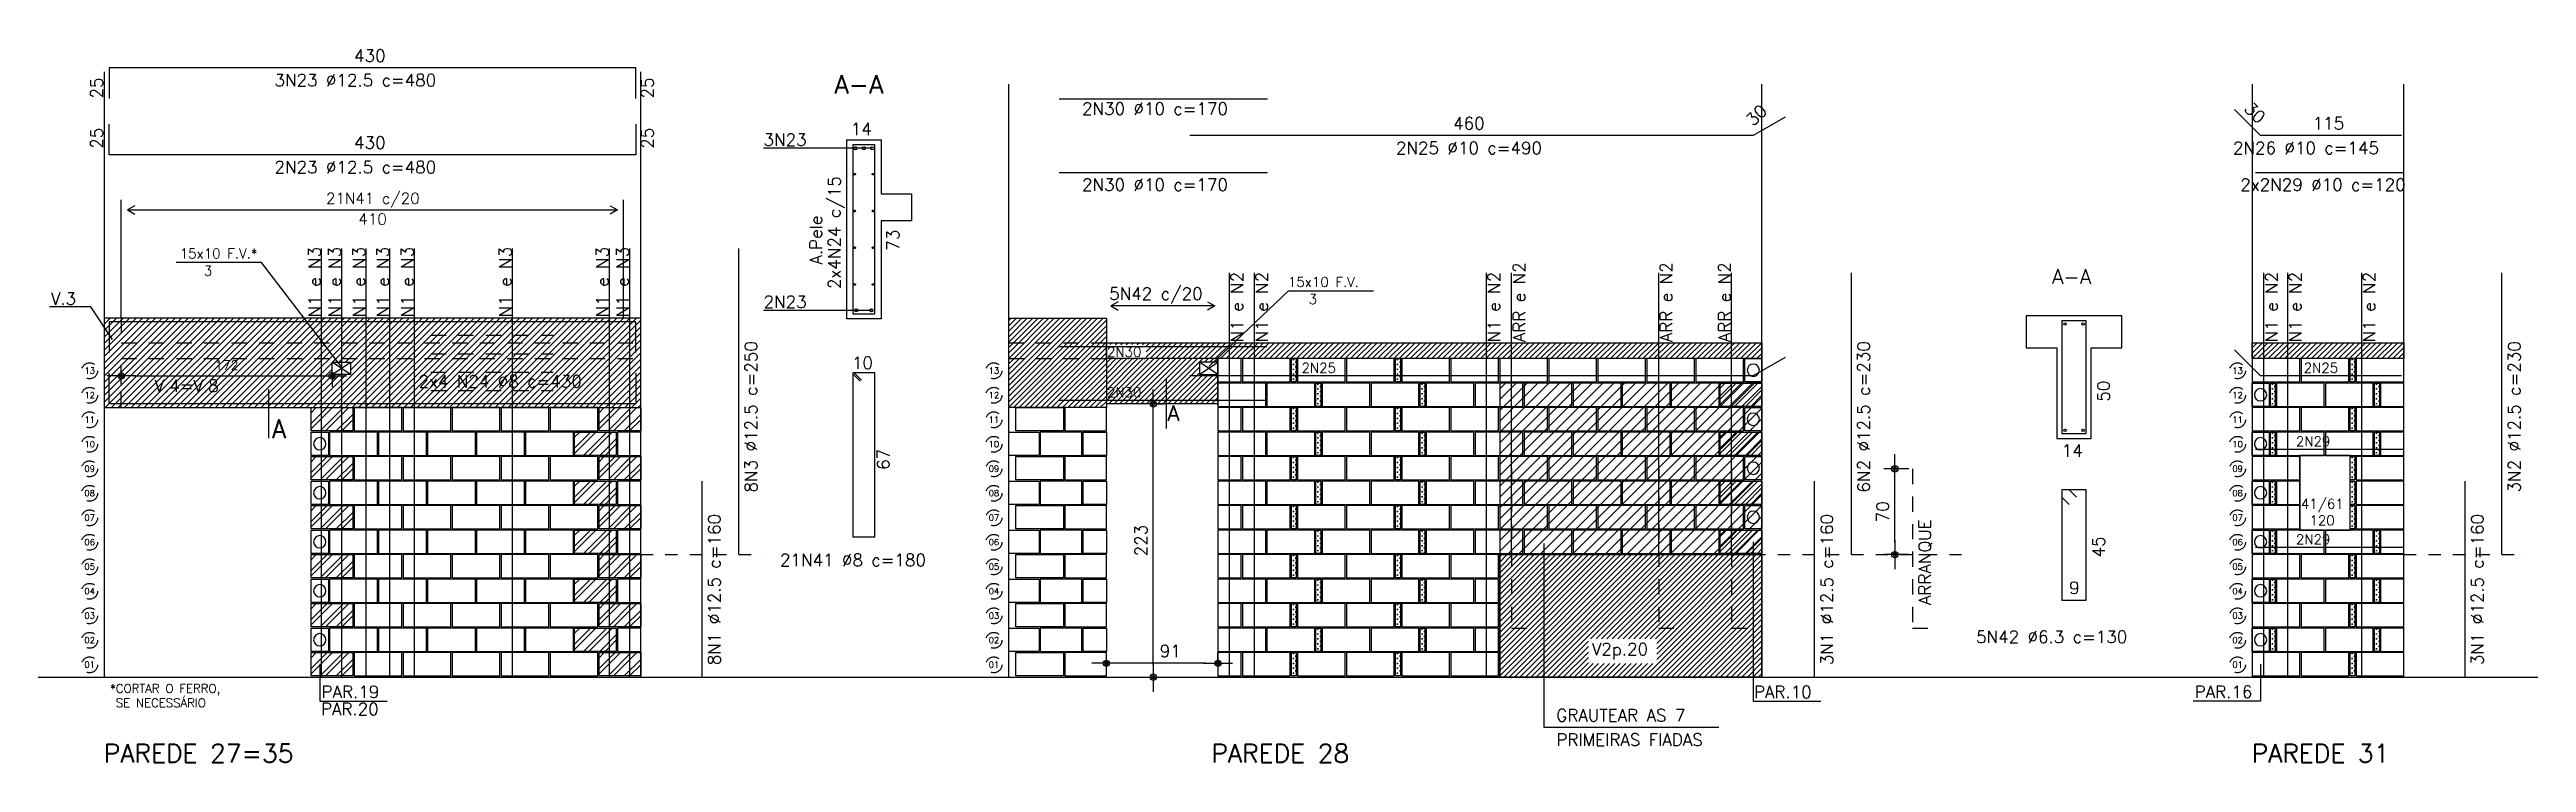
# Model space of a CAD drawing. Extents: x 0 to 187, y -7 to 20.
# Drawn here: x 145.61 to 165.82, y 3.31 to 9.13 of the extents above; entities that cross this region are included whole.
import ezdxf
from ezdxf.enums import TextEntityAlignment as Align

# ---------------------------------------------------------------- set-up
doc = ezdxf.new("R2010")
doc.units = 0
doc.header["$LTSCALE"] = 0.5
doc.header["$MEASUREMENT"] = 0
doc.header["$PDMODE"] = 34
doc.header["$PDSIZE"] = 0.1
doc.linetypes.add('CENTER', pattern=[2, 1.25, -0.25, 0.25, -0.25])
doc.linetypes.add('HIDDEN', pattern=[0.375, 0.25, -0.125])
doc.layers.get('0').update_dxf_attribs({"linetype": 'CONTINUOUS'})
doc.layers.get('DEFPOINTS').update_dxf_attribs({"linetype": 'CONTINUOUS'})
for name, color, linetype in [('AUX00', 7, 'HIDDEN'), ('AUX01', 1, 'CONTINUOUS'), ('B04', 6, 'CONTINUOUS'), ('B19', 3, 'CONTINUOUS'), ('B19C', 126, 'CONTINUOUS'), ('B34', 150, 'CONTINUOUS'), ('B39', 2, 'CONTINUOUS'), ('B39C', 5, 'CONTINUOUS'), ('BLOCOPERP', 2, 'CONTINUOUS'), ('BP', 106, 'CONTINUOUS'), ('COT01', 1, 'CONTINUOUS'), ('EIX01', 1, 'CENTER'), ('FERRO', 4, 'CONTINUOUS'), ('FERRO_CANALETA', 4, 'CONTINUOUS'), ('FERRO_GROUTE', 4, 'CONTINUOUS'), ('FURO', 4, 'CONTINUOUS'), ('H04', 9, 'CONTINUOUS'), ('H34', 9, 'CONTINUOUS'), ('HATCH', 7, 'CONTINUOUS'), ('HATCHLAJE', 251, 'HIDDEN'), ('HI-FURO', 4, 'CONTINUOUS'), ('TXT02', 2, 'CONTINUOUS'), ('TXT05', 4, 'CONTINUOUS'), ('VIG01', 2, 'CONTINUOUS'), ('VIG02', 3, 'CONTINUOUS')]:
    doc.layers.add(name, color=color, linetype=linetype)
doc.styles.add('ROMANS', font='romans.shx')
doc.dimstyles.get("Standard").update_dxf_attribs({"dimscale": 0, "dimtxt": 0.2, "dimasz": 0.2, "dimexe": 0.18, "dimexo": 0.0625, "dimgap": 0.1, "dimtad": 1, "dimdec": 1, "dimlfac": 100, "dimrnd": 0.5, "dimzin": 13, "dimdsep": 46, "dimtxsty": 'ROMANS', "dimblk1": 'DE2', "dimblk2": 'DE2', "dimsah": 1, "dimcen": 0.1, "dimclrt": 3, "dimadec": 0, "dimazin": 0, "dimtfac": 1, "dimtix": 1, "dimtofl": 0, "dimtmove": 0, "dimatfit": 3, "dimldrblk": 'DE2', "dimfxl": 0, "dimtolj": 1, "dimtzin": 13, "dimarcsym": 0})

msp = doc.modelspace()

# ---------------------------------------------------------------- texts
at = {"layer": 'AUX00', "color": 2, "style": 'ROMANS'}
for s, p in [('13', (145.8901, 6.4809)), ('13', (153.2701, 6.4809)), ('13', (163.4201, 6.4809)), ('12', (145.8901, 6.2809)), ('12', (153.2701, 6.2809)), ('12', (163.4201, 6.2809)), ('11', (145.8901, 6.0809)), ('11', (153.2701, 6.0809)), ('11', (163.4201, 6.0809)), ('10', (145.8901, 5.8809)), ('10', (153.2701, 5.8809)), ('10', (163.4201, 5.8809)), ('09', (145.8901, 5.6809)), ('09', (153.2701, 5.6809)), ('09', (163.4201, 5.6809)), ('08', (145.8901, 5.4809)), ('08', (153.2701, 5.4809)), ('08', (163.4201, 5.4809)), ('07', (145.8901, 5.2809)), ('07', (153.2701, 5.2809)), ('07', (163.4201, 5.2809)), ('06', (145.8901, 5.0809)), ('06', (153.2701, 5.0809)), ('06', (163.4201, 5.0809)), ('05', (145.8901, 4.8809)), ('05', (153.2701, 4.8809)), ('05', (163.4201, 4.8809)), ('04', (145.8901, 4.6809)), ('04', (153.2701, 4.6809)), ('04', (163.4201, 4.6809)), ('03', (145.8901, 4.4809)), ('03', (153.2701, 4.4809)), ('03', (163.4201, 4.4809)), ('02', (145.8901, 4.2809)), ('02', (153.2701, 4.2809)), ('02', (163.4201, 4.2809)), ('01', (145.8901, 4.0809)), ('01', (153.2701, 4.0809)), ('01', (163.4201, 4.0809))]:
    msp.add_text(s, height=0.05, rotation=360, dxfattribs=at).set_placement(p)
at = {"layer": 'HI-FURO', "color": 2, "style": 'ROMANS'}
for s, height, p in [('15x10 F.V.*', 0.08, (146.6682, 7.4214)), ('3', 0.08, (146.8644, 7.2804)), ('15x10 F.V.', 0.08, (155.7127, 7.19)), ('3', 0.08, (155.8814, 7.0491)), ('*CORTAR O FERRO,', 0.07, (146.0981, 3.8768)), (' SE NECESSÁRIO', 0.07, (146.0981, 3.7593))]:
    msp.add_text(s, height=height, dxfattribs=at).set_placement(p)
at = {"layer": 'TXT02', "style": 'ROMANS'}
for s, height, p in [('430', 0.1, (148.0907, 9.0267)), ('3N23 %%C12.5 c=480', 0.1, (147.4407, 8.8267)), (' 2N30 %%C10 c=170', 0.1, (153.9632, 8.5937)), ('14', 0.1, (152.145, 8.4288)), ('460', 0.1, (157.0607, 8.474)), ('115', 0.1, (164.0757, 8.474)), ('430', 0.1, (148.0907, 8.3169)), ('3N23', 0.1, (151.4325, 8.3406)), ('2N25 %%C10 c=490', 0.1, (156.5941, 8.274)), ('2N26 %%C10 c=145', 0.1, (163.4257, 8.274)), ('2N23 %%C12.5 c=480', 0.1, (147.4407, 8.1169)), (' 2N30 %%C10 c=170', 0.1, (153.9632, 7.974)), ('2x2N29 %%C10 c=120', 0.1, (163.4851, 7.974)), ('2N23', 0.1, (151.4325, 7.0175)), ('5N42 c/20', 0.1, (154.2531, 7.084)), ('2N30', 0.08, (154.2353, 6.6183)), ('10', 0.1, (152.1538, 6.5194)), ('2N25', 0.08, (155.8234, 6.4883)), ('2N25', 0.08, (164.0024, 6.4883)), ('2x4 N24 %%C8 c=430', 0.1, (148.6161, 6.3682)), ('2N30', 0.08, (154.2353, 6.288)), ('14', 0.1, (162.0284, 5.8031)), ('2N29', 0.08, (163.9392, 5.8883)), ('41/61', 0.08, (163.9796, 5.3787)), ('120', 0.08, (164.05, 5.2434)), ('2N29', 0.08, (163.9394, 5.0883)), ('21N41 %%C8 c=180', 0.1, (151.5668, 4.9101)), ('9', 0.1, (162.0885, 4.6831)), ('5N42 %%C6.3 c=130', 0.1, (161.3284, 4.2831))]:
    msp.add_text(s, height=height, dxfattribs=at).set_placement(p)
for s, rotation, p in [('25', 90, (146.0407, 8.7267)), ('25', 90, (150.5348, 8.7267)), ('30', 45.00006, (159.5107, 8.4947)), ('30', 314.99994, (163.5093, 8.6361)), ('25', 90, (146.0407, 8.3169)), ('25', 90, (150.5348, 8.3169)), ('2x4N24 c/15', 90, (152.0608, 7.172)), ('A.Pele', 90, (151.9108, 7.372)), ('N1 e N3', 90, (147.8178, 6.9419)), ('N1 e N3', 90, (147.9828, 6.9419)), ('N1 e N3', 90, (148.1803, 6.9419)), ('N1 e N3', 90, (148.3753, 6.9419)), ('N1 e N3', 90, (148.5753, 6.9419)), ('N1 e N3', 90, (149.3753, 6.9419)), ('N1 e N3', 90, (150.1678, 6.9419)), ('N1 e N3', 90, (150.3328, 6.9419)), ('73', 90, (152.54, 7.4847)), ('N1 e N2', 90, (155.3471, 6.7385)), ('N1 e N2', 90, (155.5496, 6.7385)), ('N1 e N2', 90, (157.4446, 6.7385)), ('ARR e N2', 90, (157.6496, 6.7385)), ('ARR e N2', 90, (158.8496, 6.7385)), ('ARR e N2', 90, (159.3253, 6.7385)), ('N1 e N2', 90, (163.7896, 6.7385)), ('N1 e N2', 90, (163.9846, 6.7385)), ('N1 e N2', 90, (164.5871, 6.7385)), ('V.3', 0, (145.6161, 7.0432)), ('8N3 %%C12.5 c=250', 90, (151.3807, 5.5116)), ('6N2 %%C12.5 c=230', 90, (160.4607, 5.5116)), ('3N2 %%C12.5 c=230', 90, (165.7707, 5.5116)), ('V.4=V.8', 360, (146.4626, 6.3318)), ('50', 90, (162.4184, 6.2531)), ('67', 90, (152.4609, 5.6963)), ('8N1 %%C12.5 c=160', 90, (151.0807, 4.1017)), ('3N1 %%C12.5 c=160', 90, (160.1607, 4.1017)), ('ARRANQUE', 90, (160.9607, 4.5936)), ('3N1 %%C12.5 c=160', 90, (165.4707, 4.1017)), ('45', 90, (162.3784, 4.9811)), ('V2p.20', 0, (158.1932, 4.1823)), ('PAR.19', 360, (147.825, 3.8341)), ('PAR.10', 360, (159.5154, 3.8336)), ('PAR.16', 0, (163.1126, 3.8341)), ('PAR.20', 0, (147.8202, 3.6941)), ('GRAUTEAR AS 7', 0, (157.9022, 3.6432)), ('PRIMEIRAS FIADAS', 0, (157.9022, 3.4432))]:
    msp.add_text(s, height=0.1, rotation=rotation, dxfattribs=at).set_placement(p)
for s, p in [('21N41 c/20', (148.2437, 7.8671)), ('410', (148.2423, 7.6981))]:
    msp.add_text(s, height=0.09, dxfattribs=at).set_placement(p, align=Align.CENTER)
at = {"layer": 'TXT05', "style": 'ROMANS'}
for s, height, p in [('A-A', 0.15, (152.0106, 8.7668)), ('A-A', 0.12, (161.9484, 7.2131)), ('A', 0.15, (147.4198, 5.9557)), ('A', 0.125, (154.7295, 6.0965)), ('PAREDE 27=35', 0.15, (146.0472, 3.3078)), ('PAREDE 28', 0.15, (155.0872, 3.3078)), ('PAREDE 31', 0.15, (163.5772, 3.3078))]:
    msp.add_text(s, height=height, dxfattribs=at).set_placement(p)

# ---------------------------------------------------------------- blocks, each defined once
blk = doc.blocks.new('A$C57CC6AC6')
at = {"layer": 'BP'}
blk.add_lwpolyline([(0, 0.19), (0, 0), (0.14, 0), (0.14, 0.19)], close=True, dxfattribs=at)
blk.add_circle((0.07, 0.095), 0.05, dxfattribs=at)
blk = doc.blocks.new('DE2')
blk.add_line((-1.19, 0), (1.19, 0))
at = {"color": 2}
for radius in [0.256, 0.138]:
    blk.add_circle((0, 0), radius, dxfattribs=at)
blk = doc.blocks.new('*D54')
at = {"layer": 'COT01', "color": 0, "lineweight": -2}
for p, q in [((154.613, 4.104), (154.613, 6.134)), ((154.644, 6.234), (154.703, 6.234)), ((154.262, 4.004), (154.703, 4.004))]:
    blk.add_line(p, q, dxfattribs=at)
at = {"layer": 'DEFPOINTS', "color": 0}
for p in [(154.613, 6.234), (154.613, 6.234), (154.231, 4.004)]:
    blk.add_point(p, dxfattribs=at)
at = {"layer": 'COT01', "color": 0, "lineweight": -2, "xscale": 0.1, "yscale": 0.1, "zscale": 0.1}
for p, rotation in [((154.613, 6.234), 90), ((154.613, 4.004), 270)]:
    blk.add_blockref('DE2', p, dxfattribs=dict(at, rotation=rotation))
at = {"layer": 'COT01', "color": 3, "insert": (154.513, 5.119), "char_height": 0.1, "attachment_point": 5, "rotation": 90, "style": 'ROMANS'}
blk.add_mtext('\\A1;223', dxfattribs=at)
blk = doc.blocks.new('*D55')
at = {"layer": 'COT01', "color": 0, "lineweight": -2}
for p, q in [((154.231, 4.135), (154.231, 4.207)), ((155.041, 4.117), (154.331, 4.117)), ((155.141, 4.14), (155.141, 4.207))]:
    blk.add_line(p, q, dxfattribs=at)
at = {"layer": 'DEFPOINTS', "color": 0}
for p in [(154.231, 4.117), (154.231, 4.104), (155.141, 4.109)]:
    blk.add_point(p, dxfattribs=at)
at = {"layer": 'COT01', "color": 0, "lineweight": -2, "xscale": 0.1, "yscale": 0.1, "zscale": 0.1, "rotation": 180}
blk.add_blockref('DE2', (154.231, 4.117), dxfattribs=at)
at = {"layer": 'COT01', "color": 0, "lineweight": -2, "xscale": 0.1, "yscale": 0.1, "zscale": 0.1}
blk.add_blockref('DE2', (155.141, 4.117), dxfattribs=at)
at = {"layer": 'COT01', "color": 3, "insert": (154.752, 4.217), "char_height": 0.1, "attachment_point": 5, "style": 'ROMANS'}
blk.add_mtext('\\A1;91', dxfattribs=at)
blk = doc.blocks.new('*D58')
at = {"layer": 'COT01', "color": 0, "lineweight": -2}
for p, q in [((146.191, 6.396), (146.191, 6.553)), ((146.291, 6.463), (147.811, 6.463)), ((147.911, 6.454), (147.911, 6.373))]:
    blk.add_line(p, q, dxfattribs=at)
at = {"layer": 'DEFPOINTS', "color": 0}
for p in [(147.911, 6.485), (146.191, 6.365), (147.911, 6.463)]:
    blk.add_point(p, dxfattribs=at)
at = {"layer": 'COT01', "color": 0, "lineweight": -2, "xscale": 0.1, "yscale": 0.1, "zscale": 0.1, "rotation": 180}
blk.add_blockref('DE2', (146.191, 6.463), dxfattribs=at)
at = {"layer": 'COT01', "color": 0, "lineweight": -2, "xscale": 0.1, "yscale": 0.1, "zscale": 0.1}
blk.add_blockref('DE2', (147.911, 6.463), dxfattribs=at)
at = {"layer": 'COT01', "color": 3, "insert": (147.051, 6.55), "char_height": 0.075, "attachment_point": 5, "style": 'ROMANS'}
blk.add_mtext('\\A1;172', dxfattribs=at)
blk = doc.blocks.new('*D52')
at = {"layer": 'COT01', "color": 0, "lineweight": -2}
for p, q in [((160.779, 5.704), (160.576, 5.704)), ((160.666, 5.104), (160.666, 5.604)), ((160.779, 5.004), (160.576, 5.004))]:
    blk.add_line(p, q, dxfattribs=at)
at = {"layer": 'DEFPOINTS', "color": 0}
for p in [(160.666, 5.704), (160.811, 5.704), (160.811, 5.004)]:
    blk.add_point(p, dxfattribs=at)
at = {"layer": 'COT01', "color": 0, "lineweight": -2, "xscale": 0.1, "yscale": 0.1, "zscale": 0.1}
for p, rotation in [((160.666, 5.704), 90), ((160.666, 5.004), 270)]:
    blk.add_blockref('DE2', p, dxfattribs=dict(at, rotation=rotation))
at = {"layer": 'COT01', "color": 3, "insert": (160.566, 5.354), "char_height": 0.1, "attachment_point": 5, "rotation": 90, "style": 'ROMANS'}
blk.add_mtext('\\A1;70', dxfattribs=at)

# ---------------------------------------------------------------- dimensions: what is measured, and where the dimension line sits
at = {"layer": 'COT01'}
dim = msp.add_linear_dim(base=(147.9107, 6.4629), p1=(146.1907, 6.3649), p2=(147.9107, 6.4849), dimstyle='Standard', override={"dimscale": 0.5, "dimtxt": 0.15, "dimblk": 'DE2', "dimtdec": 1, "dimtofl": 1, "dimfxl": 0.18}, dxfattribs=at)
dim.commit()
dim.dimension.update_dxf_attribs({"geometry": '*D58', "text_midpoint": (147.0507, 6.5504)})
for base, p1, p2, picture, middle in [((154.6127, 6.234), (154.2307, 4.004), (154.6127, 6.234), '*D54', (154.5127, 5.119)), ((160.6657, 5.704), (160.8107, 5.004), (160.8107, 5.704), '*D52', (160.5657, 5.354))]:
    dim = msp.add_linear_dim(base=base, p1=p1, p2=p2, angle=90, dimstyle='Standard', override={"dimscale": 0.5, "dimblk": 'DE2', "dimtofl": 1}, dxfattribs=at)
    dim.commit()
    dim.dimension.update_dxf_attribs({"geometry": picture, "text_midpoint": middle})
dim = msp.add_linear_dim(base=(154.2307, 4.1173), p1=(155.1407, 4.109), p2=(154.2307, 4.104), angle=180, dimstyle='Standard', override={"dimscale": 0.5, "dimblk": 'DE2', "dimtofl": 1}, dxfattribs=at)
dim.commit()
dim.dimension.update_dxf_attribs({"geometry": '*D55', "text_midpoint": (154.7518, 4.1173), "dimtype": 160})

# ---------------------------------------------------------------- hatches: boundary and pattern name
at = {"layer": 'H04'}
h = msp.add_hatch(dxfattribs=at)
h.set_pattern_fill('CROSS', color=256, scale=0.08, style=0)
h.set_pattern_definition([(180, (151.422492, 31.096033), (-0.02, 0.02), [0.01, -0.03]), (90, (151.417492, 31.091033), (0.02, 0.02), [0.01, -0.03])])
h.paths.add_polyline_path([(155.7407, 6.414), (155.7807, 6.414), (155.7807, 6.604), (155.7407, 6.604)])
h = msp.add_hatch(dxfattribs=at)
h.set_pattern_fill('CROSS', color=256, scale=0.08, style=0)
h.set_pattern_definition([(180, (152.272492, 31.096033), (-0.02, 0.02), [0.01, -0.03]), (90, (152.267492, 31.091033), (0.02, 0.02), [0.01, -0.03])])
h.paths.add_polyline_path([(156.5907, 6.414), (156.6307, 6.414), (156.6307, 6.604), (156.5907, 6.604)])
h = msp.add_hatch(dxfattribs=at)
h.set_pattern_fill('CROSS', color=256, scale=0.08, style=0)
h.set_pattern_definition([(180, (160.062492, 31.096036), (-0.02, 0.02), [0.01, -0.03]), (90, (160.057492, 31.091036), (0.02, 0.02), [0.01, -0.03])])
h.paths.add_polyline_path([(164.3807, 6.414), (164.4207, 6.414), (164.4207, 6.604), (164.3807, 6.604)])
h = msp.add_hatch(dxfattribs=at)
h.set_pattern_fill('CROSS', color=256, scale=0.08, style=0)
h.set_pattern_definition([(180, (151.622492, 30.896033), (-0.02, 0.02), [0.01, -0.03]), (90, (151.617492, 30.891033), (0.02, 0.02), [0.01, -0.03])])
h.paths.add_polyline_path([(155.9407, 6.214), (155.9807, 6.214), (155.9807, 6.404), (155.9407, 6.404)])
h = msp.add_hatch(dxfattribs=at)
h.set_pattern_fill('CROSS', color=256, scale=0.08, style=0)
h.set_pattern_definition([(180, (152.472492, 30.896033), (-0.02, 0.02), [0.01, -0.03]), (90, (152.467492, 30.891033), (0.02, 0.02), [0.01, -0.03])])
h.paths.add_polyline_path([(156.7907, 6.214), (156.8307, 6.214), (156.8307, 6.404), (156.7907, 6.404)])
h = msp.add_hatch(dxfattribs=at)
h.set_pattern_fill('CROSS', color=256, scale=0.08, style=0)
h.set_pattern_definition([(180, (159.412492, 30.896036), (-0.02, 0.02), [0.01, -0.03]), (90, (159.407492, 30.891036), (0.02, 0.02), [0.01, -0.03])])
h.paths.add_polyline_path([(163.7307, 6.214), (163.7707, 6.214), (163.7707, 6.404), (163.7307, 6.404)])
h = msp.add_hatch(dxfattribs=at)
h.set_pattern_fill('CROSS', color=256, scale=0.08, style=0)
h.set_pattern_definition([(180, (160.262492, 30.896036), (-0.02, 0.02), [0.01, -0.03]), (90, (160.257492, 30.891036), (0.02, 0.02), [0.01, -0.03])])
h.paths.add_polyline_path([(164.5807, 6.214), (164.6207, 6.214), (164.6207, 6.404), (164.5807, 6.404)])
h = msp.add_hatch(dxfattribs=at)
h.set_pattern_fill('CROSS', color=256, scale=0.08, style=0)
h.set_pattern_definition([(180, (151.422492, 30.696033), (-0.02, 0.02), [0.01, -0.03]), (90, (151.417492, 30.691033), (0.02, 0.02), [0.01, -0.03])])
h.paths.add_polyline_path([(155.7407, 6.014), (155.7807, 6.014), (155.7807, 6.204), (155.7407, 6.204)])
h = msp.add_hatch(dxfattribs=at)
h.set_pattern_fill('CROSS', color=256, scale=0.08, style=0)
h.set_pattern_definition([(180, (152.272492, 30.696033), (-0.02, 0.02), [0.01, -0.03]), (90, (152.267492, 30.691033), (0.02, 0.02), [0.01, -0.03])])
h.paths.add_polyline_path([(156.5907, 6.014), (156.6307, 6.014), (156.6307, 6.204), (156.5907, 6.204)])
h = msp.add_hatch(dxfattribs=at)
h.set_pattern_fill('CROSS', color=256, scale=0.08, style=0)
h.set_pattern_definition([(180, (160.062492, 30.696035), (-0.02, 0.02), [0.01, -0.03]), (90, (160.057492, 30.691035), (0.02, 0.02), [0.01, -0.03])])
h.paths.add_polyline_path([(164.3807, 6.014), (164.4207, 6.014), (164.4207, 6.204), (164.3807, 6.204)])
h = msp.add_hatch(dxfattribs=at)
h.set_pattern_fill('CROSS', color=256, scale=0.08, style=0)
h.set_pattern_definition([(180, (151.622492, 30.496033), (-0.02, 0.02), [0.01, -0.03]), (90, (151.617492, 30.491033), (0.02, 0.02), [0.01, -0.03])])
h.paths.add_polyline_path([(155.9407, 5.814), (155.9807, 5.814), (155.9807, 6.004), (155.9407, 6.004)])
h = msp.add_hatch(dxfattribs=at)
h.set_pattern_fill('CROSS', color=256, scale=0.08, style=0)
h.set_pattern_definition([(180, (152.472492, 30.496033), (-0.02, 0.02), [0.01, -0.03]), (90, (152.467492, 30.491033), (0.02, 0.02), [0.01, -0.03])])
h.paths.add_polyline_path([(156.7907, 5.814), (156.8307, 5.814), (156.8307, 6.004), (156.7907, 6.004)])
h = msp.add_hatch(dxfattribs=at)
h.set_pattern_fill('CROSS', color=256, scale=0.08, style=0)
h.set_pattern_definition([(180, (159.412492, 30.496035), (-0.02, 0.02), [0.01, -0.03]), (90, (159.407492, 30.491035), (0.02, 0.02), [0.01, -0.03])])
h.paths.add_polyline_path([(163.7307, 5.814), (163.7707, 5.814), (163.7707, 6.004), (163.7307, 6.004)])
h = msp.add_hatch(dxfattribs=at)
h.set_pattern_fill('CROSS', color=256, scale=0.08, style=0)
h.set_pattern_definition([(180, (160.262492, 30.496035), (-0.02, 0.02), [0.01, -0.03]), (90, (160.257492, 30.491035), (0.02, 0.02), [0.01, -0.03])])
h.paths.add_polyline_path([(164.5807, 5.814), (164.6207, 5.814), (164.6207, 6.004), (164.5807, 6.004)])
h = msp.add_hatch(dxfattribs=at)
h.set_pattern_fill('CROSS', color=256, scale=0.08, style=0)
h.set_pattern_definition([(180, (151.422492, 30.296033), (-0.02, 0.02), [0.01, -0.03]), (90, (151.417492, 30.291033), (0.02, 0.02), [0.01, -0.03])])
h.paths.add_polyline_path([(155.7407, 5.614), (155.7807, 5.614), (155.7807, 5.804), (155.7407, 5.804)])
h = msp.add_hatch(dxfattribs=at)
h.set_pattern_fill('CROSS', color=256, scale=0.08, style=0)
h.set_pattern_definition([(180, (152.272492, 30.296033), (-0.02, 0.02), [0.01, -0.03]), (90, (152.267492, 30.291033), (0.02, 0.02), [0.01, -0.03])])
h.paths.add_polyline_path([(156.5907, 5.614), (156.6307, 5.614), (156.6307, 5.804), (156.5907, 5.804)])
h = msp.add_hatch(dxfattribs=at)
h.set_pattern_fill('CROSS', color=256, scale=0.08, style=0)
h.set_pattern_definition([(180, (160.062492, 30.296035), (-0.02, 0.02), [0.01, -0.03]), (90, (160.057492, 30.291035), (0.02, 0.02), [0.01, -0.03])])
h.paths.add_polyline_path([(164.3807, 5.614), (164.4207, 5.614), (164.4207, 5.804), (164.3807, 5.804)])
h = msp.add_hatch(dxfattribs=at)
h.set_pattern_fill('CROSS', color=256, scale=0.08, style=0)
h.set_pattern_definition([(180, (151.622492, 30.096033), (-0.02, 0.02), [0.01, -0.03]), (90, (151.617492, 30.091033), (0.02, 0.02), [0.01, -0.03])])
h.paths.add_polyline_path([(155.9407, 5.414), (155.9807, 5.414), (155.9807, 5.604), (155.9407, 5.604)])
h = msp.add_hatch(dxfattribs=at)
h.set_pattern_fill('CROSS', color=256, scale=0.08, style=0)
h.set_pattern_definition([(180, (152.472492, 30.096033), (-0.02, 0.02), [0.01, -0.03]), (90, (152.467492, 30.091033), (0.02, 0.02), [0.01, -0.03])])
h.paths.add_polyline_path([(156.7907, 5.414), (156.8307, 5.414), (156.8307, 5.604), (156.7907, 5.604)])
h = msp.add_hatch(dxfattribs=at)
h.set_pattern_fill('CROSS', color=256, scale=0.08, style=0)
h.set_pattern_definition([(180, (159.412492, 30.096035), (-0.02, 0.02), [0.01, -0.03]), (90, (159.407492, 30.091035), (0.02, 0.02), [0.01, -0.03])])
h.paths.add_polyline_path([(163.7307, 5.414), (163.7707, 5.414), (163.7707, 5.604), (163.7307, 5.604)])
h = msp.add_hatch(dxfattribs=at)
h.set_pattern_fill('CROSS', color=256, scale=0.08, style=0)
h.set_pattern_definition([(180, (160.062492, 30.096035), (-0.02, 0.02), [0.01, -0.03]), (90, (160.057492, 30.091035), (0.02, 0.02), [0.01, -0.03])])
h.paths.add_polyline_path([(164.3807, 5.414), (164.4207, 5.414), (164.4207, 5.604), (164.3807, 5.604)])
h = msp.add_hatch(dxfattribs=at)
h.set_pattern_fill('CROSS', color=256, scale=0.08, style=0)
h.set_pattern_definition([(180, (151.422492, 29.896033), (-0.02, 0.02), [0.01, -0.03]), (90, (151.417492, 29.891033), (0.02, 0.02), [0.01, -0.03])])
h.paths.add_polyline_path([(155.7407, 5.214), (155.7807, 5.214), (155.7807, 5.404), (155.7407, 5.404)])
h = msp.add_hatch(dxfattribs=at)
h.set_pattern_fill('CROSS', color=256, scale=0.08, style=0)
h.set_pattern_definition([(180, (152.272492, 29.896033), (-0.02, 0.02), [0.01, -0.03]), (90, (152.267492, 29.891033), (0.02, 0.02), [0.01, -0.03])])
h.paths.add_polyline_path([(156.5907, 5.214), (156.6307, 5.214), (156.6307, 5.404), (156.5907, 5.404)])
h = msp.add_hatch(dxfattribs=at)
h.set_pattern_fill('CROSS', color=256, scale=0.08, style=0)
h.set_pattern_definition([(180, (160.062492, 29.896034), (-0.02, 0.02), [0.01, -0.03]), (90, (160.057492, 29.891034), (0.02, 0.02), [0.01, -0.03])])
h.paths.add_polyline_path([(164.3807, 5.214), (164.4207, 5.214), (164.4207, 5.404), (164.3807, 5.404)])
h = msp.add_hatch(dxfattribs=at)
h.set_pattern_fill('CROSS', color=256, scale=0.08, style=0)
h.set_pattern_definition([(180, (151.622492, 29.696033), (-0.02, 0.02), [0.01, -0.03]), (90, (151.617492, 29.691033), (0.02, 0.02), [0.01, -0.03])])
h.paths.add_polyline_path([(155.9407, 5.014), (155.9807, 5.014), (155.9807, 5.204), (155.9407, 5.204)])
h = msp.add_hatch(dxfattribs=at)
h.set_pattern_fill('CROSS', color=256, scale=0.08, style=0)
h.set_pattern_definition([(180, (152.472492, 29.696033), (-0.02, 0.02), [0.01, -0.03]), (90, (152.467492, 29.691033), (0.02, 0.02), [0.01, -0.03])])
h.paths.add_polyline_path([(156.7907, 5.014), (156.8307, 5.014), (156.8307, 5.204), (156.7907, 5.204)])
h = msp.add_hatch(dxfattribs=at)
h.set_pattern_fill('CROSS', color=256, scale=0.08, style=0)
h.set_pattern_definition([(180, (159.412492, 29.696034), (-0.02, 0.02), [0.01, -0.03]), (90, (159.407492, 29.691034), (0.02, 0.02), [0.01, -0.03])])
h.paths.add_polyline_path([(163.7307, 5.014), (163.7707, 5.014), (163.7707, 5.204), (163.7307, 5.204)])
h = msp.add_hatch(dxfattribs=at)
h.set_pattern_fill('CROSS', color=256, scale=0.08, style=0)
h.set_pattern_definition([(180, (160.262492, 29.696034), (-0.02, 0.02), [0.01, -0.03]), (90, (160.257492, 29.691034), (0.02, 0.02), [0.01, -0.03])])
h.paths.add_polyline_path([(164.5807, 5.014), (164.6207, 5.014), (164.6207, 5.204), (164.5807, 5.204)])
h = msp.add_hatch(dxfattribs=at)
h.set_pattern_fill('CROSS', color=256, scale=0.08, style=0)
h.set_pattern_definition([(180, (151.422492, 29.496033), (-0.02, 0.02), [0.01, -0.03]), (90, (151.417492, 29.491033), (0.02, 0.02), [0.01, -0.03])])
h.paths.add_polyline_path([(155.7407, 4.814), (155.7807, 4.814), (155.7807, 5.004), (155.7407, 5.004)])
h = msp.add_hatch(dxfattribs=at)
h.set_pattern_fill('CROSS', color=256, scale=0.08, style=0)
h.set_pattern_definition([(180, (152.272492, 29.496033), (-0.02, 0.02), [0.01, -0.03]), (90, (152.267492, 29.491033), (0.02, 0.02), [0.01, -0.03])])
h.paths.add_polyline_path([(156.5907, 4.814), (156.6307, 4.814), (156.6307, 5.004), (156.5907, 5.004)])
h = msp.add_hatch(dxfattribs=at)
h.set_pattern_fill('CROSS', color=256, scale=0.08, style=0)
h.set_pattern_definition([(180, (160.062492, 29.496034), (-0.02, 0.02), [0.01, -0.03]), (90, (160.057492, 29.491034), (0.02, 0.02), [0.01, -0.03])])
h.paths.add_polyline_path([(164.3807, 4.814), (164.4207, 4.814), (164.4207, 5.004), (164.3807, 5.004)])
h = msp.add_hatch(dxfattribs=at)
h.set_pattern_fill('CROSS', color=256, scale=0.08, style=0)
h.set_pattern_definition([(180, (151.622492, 29.296033), (-0.02, 0.02), [0.01, -0.03]), (90, (151.617492, 29.291033), (0.02, 0.02), [0.01, -0.03])])
h.paths.add_polyline_path([(155.9407, 4.614), (155.9807, 4.614), (155.9807, 4.804), (155.9407, 4.804)])
h = msp.add_hatch(dxfattribs=at)
h.set_pattern_fill('CROSS', color=256, scale=0.08, style=0)
h.set_pattern_definition([(180, (152.472492, 29.296033), (-0.02, 0.02), [0.01, -0.03]), (90, (152.467492, 29.291033), (0.02, 0.02), [0.01, -0.03])])
h.paths.add_polyline_path([(156.7907, 4.614), (156.8307, 4.614), (156.8307, 4.804), (156.7907, 4.804)])
h = msp.add_hatch(dxfattribs=at)
h.set_pattern_fill('CROSS', color=256, scale=0.08, style=0)
h.set_pattern_definition([(180, (159.412492, 29.296034), (-0.02, 0.02), [0.01, -0.03]), (90, (159.407492, 29.291034), (0.02, 0.02), [0.01, -0.03])])
h.paths.add_polyline_path([(163.7307, 4.614), (163.7707, 4.614), (163.7707, 4.804), (163.7307, 4.804)])
h = msp.add_hatch(dxfattribs=at)
h.set_pattern_fill('CROSS', color=256, scale=0.08, style=0)
h.set_pattern_definition([(180, (160.262492, 29.296034), (-0.02, 0.02), [0.01, -0.03]), (90, (160.257492, 29.291034), (0.02, 0.02), [0.01, -0.03])])
h.paths.add_polyline_path([(164.5807, 4.614), (164.6207, 4.614), (164.6207, 4.804), (164.5807, 4.804)])
h = msp.add_hatch(dxfattribs=at)
h.set_pattern_fill('CROSS', color=256, scale=0.08, style=0)
h.set_pattern_definition([(180, (151.422492, 29.096033), (-0.02, 0.02), [0.01, -0.03]), (90, (151.417492, 29.091033), (0.02, 0.02), [0.01, -0.03])])
h.paths.add_polyline_path([(155.7407, 4.414), (155.7807, 4.414), (155.7807, 4.604), (155.7407, 4.604)])
h = msp.add_hatch(dxfattribs=at)
h.set_pattern_fill('CROSS', color=256, scale=0.08, style=0)
h.set_pattern_definition([(180, (152.272492, 29.096033), (-0.02, 0.02), [0.01, -0.03]), (90, (152.267492, 29.091033), (0.02, 0.02), [0.01, -0.03])])
h.paths.add_polyline_path([(156.5907, 4.414), (156.6307, 4.414), (156.6307, 4.604), (156.5907, 4.604)])
h = msp.add_hatch(dxfattribs=at)
h.set_pattern_fill('CROSS', color=256, scale=0.08, style=0)
h.set_pattern_definition([(180, (160.062492, 29.096033), (-0.02, 0.02), [0.01, -0.03]), (90, (160.057492, 29.091033), (0.02, 0.02), [0.01, -0.03])])
h.paths.add_polyline_path([(164.3807, 4.414), (164.4207, 4.414), (164.4207, 4.604), (164.3807, 4.604)])
h = msp.add_hatch(dxfattribs=at)
h.set_pattern_fill('CROSS', color=256, scale=0.08, style=0)
h.set_pattern_definition([(180, (151.622492, 28.896033), (-0.02, 0.02), [0.01, -0.03]), (90, (151.617492, 28.891033), (0.02, 0.02), [0.01, -0.03])])
h.paths.add_polyline_path([(155.9407, 4.214), (155.9807, 4.214), (155.9807, 4.404), (155.9407, 4.404)])
h = msp.add_hatch(dxfattribs=at)
h.set_pattern_fill('CROSS', color=256, scale=0.08, style=0)
h.set_pattern_definition([(180, (152.472492, 28.896033), (-0.02, 0.02), [0.01, -0.03]), (90, (152.467492, 28.891033), (0.02, 0.02), [0.01, -0.03])])
h.paths.add_polyline_path([(156.7907, 4.214), (156.8307, 4.214), (156.8307, 4.404), (156.7907, 4.404)])
h = msp.add_hatch(dxfattribs=at)
h.set_pattern_fill('CROSS', color=256, scale=0.08, style=0)
h.set_pattern_definition([(180, (159.412492, 28.896033), (-0.02, 0.02), [0.01, -0.03]), (90, (159.407492, 28.891033), (0.02, 0.02), [0.01, -0.03])])
h.paths.add_polyline_path([(163.7307, 4.214), (163.7707, 4.214), (163.7707, 4.404), (163.7307, 4.404)])
h = msp.add_hatch(dxfattribs=at)
h.set_pattern_fill('CROSS', color=256, scale=0.08, style=0)
h.set_pattern_definition([(180, (160.262492, 28.896033), (-0.02, 0.02), [0.01, -0.03]), (90, (160.257492, 28.891033), (0.02, 0.02), [0.01, -0.03])])
h.paths.add_polyline_path([(164.5807, 4.214), (164.6207, 4.214), (164.6207, 4.404), (164.5807, 4.404)])
h = msp.add_hatch(dxfattribs=at)
h.set_pattern_fill('CROSS', color=256, scale=0.08, style=0)
h.set_pattern_definition([(180, (151.422492, 28.696033), (-0.02, 0.02), [0.01, -0.03]), (90, (151.417492, 28.691033), (0.02, 0.02), [0.01, -0.03])])
h.paths.add_polyline_path([(155.7407, 4.014), (155.7807, 4.014), (155.7807, 4.204), (155.7407, 4.204)])
h = msp.add_hatch(dxfattribs=at)
h.set_pattern_fill('CROSS', color=256, scale=0.08, style=0)
h.set_pattern_definition([(180, (152.272492, 28.696033), (-0.02, 0.02), [0.01, -0.03]), (90, (152.267492, 28.691033), (0.02, 0.02), [0.01, -0.03])])
h.paths.add_polyline_path([(156.5907, 4.014), (156.6307, 4.014), (156.6307, 4.204), (156.5907, 4.204)])
h = msp.add_hatch(dxfattribs=at)
h.set_pattern_fill('CROSS', color=256, scale=0.08, style=0)
h.set_pattern_definition([(180, (160.062492, 28.696033), (-0.02, 0.02), [0.01, -0.03]), (90, (160.057492, 28.691033), (0.02, 0.02), [0.01, -0.03])])
h.paths.add_polyline_path([(164.3807, 4.014), (164.4207, 4.014), (164.4207, 4.204), (164.3807, 4.204)])
at = {"layer": 'H34'}
h = msp.add_hatch(dxfattribs=at)
h.set_pattern_fill('ANSI32', color=256, scale=0.25, style=0)
h.set_pattern_definition([(45, (298.108885, -97.88135), (-0.06629126, 0.06629126), []), (45, (298.15308, -97.88135), (-0.06629126, 0.06629126), [])])
h.paths.add_polyline_path([(159.2407, 6.404), (159.2407, 6.214), (159.5807, 6.214), (159.5807, 6.404)])
h = msp.add_hatch(dxfattribs=at)
h.set_pattern_fill('ANSI32', color=256, scale=0.25, style=0)
h.set_pattern_definition([(45, (286.60888, -98.08135), (-0.06629126, 0.06629126), []), (45, (286.65308, -98.08135), (-0.06629126, 0.06629126), [])])
h.paths.add_polyline_path([(147.7407, 6.204), (147.7407, 6.014), (148.0807, 6.014), (148.0807, 6.204)])
h = msp.add_hatch(dxfattribs=at)
h.set_pattern_fill('ANSI32', color=256, scale=0.25, style=0)
h.set_pattern_definition([(45, (288.95888, -98.08135), (-0.06629126, 0.06629126), []), (45, (289.00308, -98.08135), (-0.06629126, 0.06629126), [])])
h.paths.add_polyline_path([(150.0907, 6.204), (150.0907, 6.014), (150.4307, 6.014), (150.4307, 6.204)])
h = msp.add_hatch(dxfattribs=at)
h.set_pattern_fill('ANSI32', color=256, scale=0.25, style=0)
h.set_pattern_definition([(45, (288.75888, -98.28135), (-0.06629126, 0.06629126), []), (45, (288.80308, -98.28135), (-0.06629126, 0.06629126), [])])
h.paths.add_polyline_path([(149.8907, 6.004), (149.8907, 5.814), (150.2307, 5.814), (150.2307, 6.004)])
h = msp.add_hatch(dxfattribs=at)
h.set_pattern_fill('ANSI32', color=256, scale=0.25, style=0)
h.set_pattern_definition([(45, (298.108885, -98.28135), (-0.06629126, 0.06629126), []), (45, (298.15308, -98.28135), (-0.06629126, 0.06629126), [])])
h.paths.add_polyline_path([(159.2407, 6.004), (159.2407, 5.814), (159.5807, 5.814), (159.5807, 6.004)])
h = msp.add_hatch(dxfattribs=at)
h.set_pattern_fill('ANSI32', color=256, scale=0.25, style=0)
h.set_pattern_definition([(45, (286.60888, -98.48135), (-0.06629126, 0.06629126), []), (45, (286.65308, -98.48135), (-0.06629126, 0.06629126), [])])
h.paths.add_polyline_path([(147.7407, 5.804), (147.7407, 5.614), (148.0807, 5.614), (148.0807, 5.804)])
h = msp.add_hatch(dxfattribs=at)
h.set_pattern_fill('ANSI32', color=256, scale=0.25, style=0)
h.set_pattern_definition([(45, (288.95888, -98.48135), (-0.06629126, 0.06629126), []), (45, (289.00308, -98.48135), (-0.06629126, 0.06629126), [])])
h.paths.add_polyline_path([(150.0907, 5.804), (150.0907, 5.614), (150.4307, 5.614), (150.4307, 5.804)])
h = msp.add_hatch(dxfattribs=at)
h.set_pattern_fill('ANSI32', color=256, scale=0.25, style=0)
h.set_pattern_definition([(45, (288.75888, -98.68135), (-0.06629126, 0.06629126), []), (45, (288.80308, -98.68135), (-0.06629126, 0.06629126), [])])
h.paths.add_polyline_path([(149.8907, 5.604), (149.8907, 5.414), (150.2307, 5.414), (150.2307, 5.604)])
h = msp.add_hatch(dxfattribs=at)
h.set_pattern_fill('ANSI32', color=256, scale=0.25, style=0)
h.set_pattern_definition([(45, (298.108885, -98.68135), (-0.06629126, 0.06629126), []), (45, (298.15308, -98.68135), (-0.06629126, 0.06629126), [])])
h.paths.add_polyline_path([(159.2407, 5.604), (159.2407, 5.414), (159.5807, 5.414), (159.5807, 5.604)])
h = msp.add_hatch(dxfattribs=at)
h.set_pattern_fill('ANSI32', color=256, scale=0.25, style=0)
h.set_pattern_definition([(45, (286.60888, -98.88135), (-0.06629126, 0.06629126), []), (45, (286.65308, -98.88135), (-0.06629126, 0.06629126), [])])
h.paths.add_polyline_path([(147.7407, 5.404), (147.7407, 5.214), (148.0807, 5.214), (148.0807, 5.404)])
h = msp.add_hatch(dxfattribs=at)
h.set_pattern_fill('ANSI32', color=256, scale=0.25, style=0)
h.set_pattern_definition([(45, (288.95888, -98.88135), (-0.06629126, 0.06629126), []), (45, (289.00308, -98.88135), (-0.06629126, 0.06629126), [])])
h.paths.add_polyline_path([(150.0907, 5.404), (150.0907, 5.214), (150.4307, 5.214), (150.4307, 5.404)])
h = msp.add_hatch(dxfattribs=at)
h.set_pattern_fill('ANSI32', color=256, scale=0.25, style=0)
h.set_pattern_definition([(45, (288.75888, -99.08135), (-0.06629126, 0.06629126), []), (45, (288.80308, -99.08135), (-0.06629126, 0.06629126), [])])
h.paths.add_polyline_path([(149.8907, 5.204), (149.8907, 5.014), (150.2307, 5.014), (150.2307, 5.204)])
h = msp.add_hatch(dxfattribs=at)
h.set_pattern_fill('ANSI32', color=256, scale=0.25, style=0)
h.set_pattern_definition([(45, (298.108885, -99.08135), (-0.06629126, 0.06629126), []), (45, (298.15308, -99.08135), (-0.06629126, 0.06629126), [])])
h.paths.add_polyline_path([(159.2407, 5.204), (159.2407, 5.014), (159.5807, 5.014), (159.5807, 5.204)])
h = msp.add_hatch(dxfattribs=at)
h.set_pattern_fill('ANSI32', color=256, scale=0.25, style=0)
h.set_pattern_definition([(45, (286.60888, -99.28135), (-0.06629126, 0.06629126), []), (45, (286.65308, -99.28135), (-0.06629126, 0.06629126), [])])
h.paths.add_polyline_path([(147.7407, 5.004), (147.7407, 4.814), (148.0807, 4.814), (148.0807, 5.004)])
h = msp.add_hatch(dxfattribs=at)
h.set_pattern_fill('ANSI32', color=256, scale=0.25, style=0)
h.set_pattern_definition([(45, (288.95888, -99.28135), (-0.06629126, 0.06629126), []), (45, (289.00308, -99.28135), (-0.06629126, 0.06629126), [])])
h.paths.add_polyline_path([(150.0907, 5.004), (150.0907, 4.814), (150.4307, 4.814), (150.4307, 5.004)])
h = msp.add_hatch(dxfattribs=at)
h.set_pattern_fill('ANSI32', color=256, scale=0.25, style=0)
h.set_pattern_definition([(45, (288.75888, -99.48135), (-0.06629126, 0.06629126), []), (45, (288.80308, -99.48135), (-0.06629126, 0.06629126), [])])
h.paths.add_polyline_path([(149.8907, 4.804), (149.8907, 4.614), (150.2307, 4.614), (150.2307, 4.804)])
h = msp.add_hatch(dxfattribs=at)
h.set_pattern_fill('ANSI32', color=256, scale=0.25, style=0)
h.set_pattern_definition([(45, (286.60888, -99.68135), (-0.06629126, 0.06629126), []), (45, (286.65308, -99.68135), (-0.06629126, 0.06629126), [])])
h.paths.add_polyline_path([(147.7407, 4.604), (147.7407, 4.414), (148.0807, 4.414), (148.0807, 4.604)])
h = msp.add_hatch(dxfattribs=at)
h.set_pattern_fill('ANSI32', color=256, scale=0.25, style=0)
h.set_pattern_definition([(45, (288.95888, -99.68135), (-0.06629126, 0.06629126), []), (45, (289.00308, -99.68135), (-0.06629126, 0.06629126), [])])
h.paths.add_polyline_path([(150.0907, 4.604), (150.0907, 4.414), (150.4307, 4.414), (150.4307, 4.604)])
h = msp.add_hatch(dxfattribs=at)
h.set_pattern_fill('ANSI32', color=256, scale=0.25, style=0)
h.set_pattern_definition([(45, (288.75888, -99.88135), (-0.06629126, 0.06629126), []), (45, (288.80308, -99.88135), (-0.06629126, 0.06629126), [])])
h.paths.add_polyline_path([(149.8907, 4.404), (149.8907, 4.214), (150.2307, 4.214), (150.2307, 4.404)])
h = msp.add_hatch(dxfattribs=at)
h.set_pattern_fill('ANSI32', color=256, scale=0.25, style=0)
h.set_pattern_definition([(45, (286.60888, -100.08135), (-0.06629126, 0.06629126), []), (45, (286.65308, -100.08135), (-0.06629126, 0.06629126), [])])
h.paths.add_polyline_path([(147.7407, 4.204), (147.7407, 4.014), (148.0807, 4.014), (148.0807, 4.204)])
h = msp.add_hatch(dxfattribs=at)
h.set_pattern_fill('ANSI32', color=256, scale=0.25, style=0)
h.set_pattern_definition([(45, (288.95888, -100.08135), (-0.06629126, 0.06629126), []), (45, (289.00308, -100.08135), (-0.06629126, 0.06629126), [])])
h.paths.add_polyline_path([(150.0907, 4.204), (150.0907, 4.014), (150.4307, 4.014), (150.4307, 4.204)])
at = {"layer": 'HATCH'}
h = msp.add_hatch(dxfattribs=at)
h.set_pattern_fill('ANSI31', color=256, scale=0.5, style=0)
h.set_pattern_definition([(45, (220.680683, 2.068954), (-0.044194174, 0.044194174), [])])
h.paths.add_polyline_path([(157.4407, 5.014), (159.5807, 5.014), (159.5807, 6.404), (157.4407, 6.404)])
at = {"layer": 'HATCHLAJE'}
h = msp.add_hatch(dxfattribs=at)
h.set_pattern_fill('ANSI31', color=256, scale=0.3, style=0)
h.set_pattern_definition([(45, (98.594398, 6.203957), (-0.026516504, 0.026516504), [])])
h.paths.add_polyline_path([(146.0507, 6.204), (150.4307, 6.204), (150.4307, 6.934), (146.0507, 6.934)])
h.paths.add_polyline_path([(147.9107, 6.574), (147.9107, 6.474), (148.0607, 6.474), (148.0607, 6.574)], flags=16)
h.paths.add_polyline_path([(146.4424, 6.3068), (147.0543, 6.3068), (147.0543, 6.4568), (146.4424, 6.4568)], flags=24)
h.paths.add_polyline_path([(148.6054, 6.3432), (150.1744, 6.3432), (150.1744, 6.4932), (148.6054, 6.4932)], flags=24)
h = msp.add_hatch(dxfattribs=at)
h.set_pattern_fill('ANSI31', color=256, scale=0.25, style=0)
h.set_pattern_definition([(45, (100.680683, 2.068954), (-0.022097087, 0.022097087), [])])
h.paths.add_polyline_path([(154.2306, 6.604), (153.4307, 6.604), (153.4307, 6.204), (154.2306, 6.204)])
h.paths.add_polyline_path([(154.2306, 6.734), (153.4307, 6.734), (153.4307, 6.604), (154.2306, 6.604)])
h.paths.add_polyline_path([(154.2306, 6.934), (153.4307, 6.934), (153.4307, 6.734), (154.2306, 6.734)])
h = msp.add_hatch(dxfattribs=at)
h.set_pattern_fill('ANSI31', color=256, scale=0.25, style=0)
h.set_pattern_definition([(45, (205.66251, 28.73103), (-0.022097087, 0.022097087), [])])
h.paths.add_polyline_path([(159.5807, 6.734), (159.5807, 6.604), (154.2307, 6.604), (154.2307, 6.734)])
h.paths.add_polyline_path([(154.2267, 6.7183), (154.2267, 6.5983), (154.5562, 6.5983), (154.5562, 6.7183)])
h = msp.add_hatch(dxfattribs=at)
h.set_pattern_fill('ANSI31', color=256, scale=0.25, style=0)
h.set_pattern_definition([(45, (163.580683, 6.603954), (-0.0220971, 0.0220971), [])])
h.paths.add_polyline_path([(164.8207, 6.604), (163.5807, 6.604), (163.5807, 6.734), (164.8207, 6.734)])
h = msp.add_hatch(dxfattribs=at)
h.set_pattern_fill('ANSI31', color=256, scale=0.25, style=0)
h.set_pattern_definition([(45, (85.66251, 28.73103), (-0.022097087, 0.022097087), [])])
h.paths.add_polyline_path([(154.2307, 6.234), (155.1407, 6.234), (155.1407, 6.474), (154.9907, 6.474), (154.9907, 6.574), (155.1407, 6.574), (155.1407, 6.604), (154.2307, 6.604)])
h.paths.add_polyline_path([(154.2267, 6.268), (154.5562, 6.268), (154.5562, 6.388), (154.2267, 6.388)], flags=9)
h = msp.add_hatch(dxfattribs=at)
h.set_pattern_fill('ANSI31', color=256, scale=0.25, style=0)
h.set_pattern_definition([(45, (220.680683, 2.068954), (-0.022097087, 0.022097087), [])])
h.paths.add_polyline_path([(157.4407, 4.004), (159.5807, 4.004), (159.5807, 5.004), (157.4407, 5.004)])
h.paths.add_polyline_path([(158.1646, 4.3157), (158.1646, 4.1157), (158.7218, 4.1157), (158.7218, 4.3157)], flags=16)

# ---------------------------------------------------------------- linework, layer by layer
msp.add_xline((74.1389, 4.004), (1, 0))
at = {"layer": 'AUX00'}
for p, q in [((148.7164, 6.794), (149.7164, 6.794)), ((148.7164, 6.644), (149.7164, 6.644)), ((148.7164, 6.494), (149.7164, 6.494)), ((148.7164, 6.344), (149.7164, 6.344))]:
    msp.add_line(p, q, dxfattribs=at)
for centre, radius in [((152.1759, 8.109), 0.0063), ((152.3264, 8.109), 0.0063), ((152.1759, 7.809), 0.0063), ((152.3264, 7.809), 0.0063), ((152.1759, 7.509), 0.0063), ((152.3264, 7.509), 0.0063), ((152.1759, 7.209), 0.0063), ((152.3264, 7.209), 0.0063), ((145.9323, 6.5046), 0.065), ((153.3123, 6.5046), 0.065), ((163.4623, 6.5046), 0.065), ((145.9323, 6.3046), 0.065), ((153.3123, 6.3046), 0.065), ((163.4623, 6.3046), 0.065), ((145.9323, 6.1046), 0.065), ((153.3123, 6.1046), 0.065), ((163.4623, 6.1046), 0.065), ((145.9323, 5.9046), 0.065), ((153.3123, 5.9046), 0.065), ((163.4623, 5.9046), 0.065), ((145.9323, 5.7046), 0.065), ((153.3123, 5.7046), 0.065), ((163.4623, 5.7046), 0.065), ((145.9323, 5.5046), 0.065), ((153.3123, 5.5046), 0.065), ((163.4623, 5.5046), 0.065), ((145.9323, 5.3046), 0.065), ((153.3123, 5.3046), 0.065), ((163.4623, 5.3046), 0.065), ((145.9323, 5.1046), 0.065), ((153.3123, 5.1046), 0.065), ((163.4623, 5.1046), 0.065), ((145.9323, 4.9046), 0.065), ((153.3123, 4.9046), 0.065), ((163.4623, 4.9046), 0.065), ((145.9323, 4.7046), 0.065), ((153.3123, 4.7046), 0.065), ((163.4623, 4.7046), 0.065), ((145.9323, 4.5046), 0.065), ((153.3123, 4.5046), 0.065), ((163.4623, 4.5046), 0.065), ((145.9323, 4.3046), 0.065), ((153.3123, 4.3046), 0.065), ((163.4623, 4.3046), 0.065), ((145.9323, 4.1046), 0.065), ((153.3123, 4.1046), 0.065), ((163.4623, 4.1046), 0.065)]:
    msp.add_circle(centre, radius, dxfattribs=at)
at = {"layer": 'AUX01'}
for points in [[(146.0507, 8.944), (146.0507, 4.004), (150.4307, 4.004), (150.4307, 8.944)], [(153.4307, 8.844), (153.4307, 4.004), (159.5807, 4.004), (159.5807, 8.844)], [(163.5807, 8.844), (163.5807, 4.004), (164.8207, 4.004), (164.8207, 8.844)], [(146.1193, 6.7588), (145.9426, 7.026), (145.6051, 7.026)], [(157.7997, 5.0957), (157.7997, 3.5967), (159.2289, 3.5967)], [(159.5107, 5.109), (159.5107, 3.809), (160.0607, 3.809)], [(147.8107, 4.109), (147.8107, 3.809), (148.3607, 3.809)], [(163.6507, 4.109), (163.6507, 3.809), (163.1007, 3.809)]]:
    msp.add_lwpolyline(points, dxfattribs=at)
msp.add_lwpolyline([(163.9707, 5.204), (164.3807, 5.204), (164.3807, 5.814), (163.9707, 5.814)], close=True, dxfattribs=at)
at = {"layer": 'B04'}
for points in [[(155.7807, 6.414), (155.7407, 6.414), (155.7407, 6.604), (155.7807, 6.604)], [(156.6307, 6.414), (156.5907, 6.414), (156.5907, 6.604), (156.6307, 6.604)], [(164.4207, 6.414), (164.3807, 6.414), (164.3807, 6.604), (164.4207, 6.604)], [(155.9807, 6.214), (155.9407, 6.214), (155.9407, 6.404), (155.9807, 6.404)], [(156.8307, 6.214), (156.7907, 6.214), (156.7907, 6.404), (156.8307, 6.404)], [(163.7707, 6.214), (163.7307, 6.214), (163.7307, 6.404), (163.7707, 6.404)], [(164.6207, 6.214), (164.5807, 6.214), (164.5807, 6.404), (164.6207, 6.404)], [(155.7807, 6.014), (155.7407, 6.014), (155.7407, 6.204), (155.7807, 6.204)], [(156.6307, 6.014), (156.5907, 6.014), (156.5907, 6.204), (156.6307, 6.204)], [(164.4207, 6.014), (164.3807, 6.014), (164.3807, 6.204), (164.4207, 6.204)], [(155.9807, 5.814), (155.9407, 5.814), (155.9407, 6.004), (155.9807, 6.004)], [(156.8307, 5.814), (156.7907, 5.814), (156.7907, 6.004), (156.8307, 6.004)], [(163.7707, 5.814), (163.7307, 5.814), (163.7307, 6.004), (163.7707, 6.004)], [(164.6207, 5.814), (164.5807, 5.814), (164.5807, 6.004), (164.6207, 6.004)], [(155.7807, 5.614), (155.7407, 5.614), (155.7407, 5.804), (155.7807, 5.804)], [(156.6307, 5.614), (156.5907, 5.614), (156.5907, 5.804), (156.6307, 5.804)], [(164.4207, 5.614), (164.3807, 5.614), (164.3807, 5.804), (164.4207, 5.804)], [(155.9807, 5.414), (155.9407, 5.414), (155.9407, 5.604), (155.9807, 5.604)], [(156.8307, 5.414), (156.7907, 5.414), (156.7907, 5.604), (156.8307, 5.604)], [(163.7707, 5.414), (163.7307, 5.414), (163.7307, 5.604), (163.7707, 5.604)], [(164.4207, 5.414), (164.3807, 5.414), (164.3807, 5.604), (164.4207, 5.604)], [(155.7807, 5.214), (155.7407, 5.214), (155.7407, 5.404), (155.7807, 5.404)], [(156.6307, 5.214), (156.5907, 5.214), (156.5907, 5.404), (156.6307, 5.404)], [(164.4207, 5.214), (164.3807, 5.214), (164.3807, 5.404), (164.4207, 5.404)], [(155.9807, 5.014), (155.9407, 5.014), (155.9407, 5.204), (155.9807, 5.204)], [(156.8307, 5.014), (156.7907, 5.014), (156.7907, 5.204), (156.8307, 5.204)], [(163.7707, 5.014), (163.7307, 5.014), (163.7307, 5.204), (163.7707, 5.204)], [(164.6207, 5.014), (164.5807, 5.014), (164.5807, 5.204), (164.6207, 5.204)], [(155.7807, 4.814), (155.7407, 4.814), (155.7407, 5.004), (155.7807, 5.004)], [(156.6307, 4.814), (156.5907, 4.814), (156.5907, 5.004), (156.6307, 5.004)], [(164.4207, 4.814), (164.3807, 4.814), (164.3807, 5.004), (164.4207, 5.004)], [(155.9807, 4.614), (155.9407, 4.614), (155.9407, 4.804), (155.9807, 4.804)], [(156.8307, 4.614), (156.7907, 4.614), (156.7907, 4.804), (156.8307, 4.804)], [(163.7707, 4.614), (163.7307, 4.614), (163.7307, 4.804), (163.7707, 4.804)], [(164.6207, 4.614), (164.5807, 4.614), (164.5807, 4.804), (164.6207, 4.804)], [(155.7807, 4.414), (155.7407, 4.414), (155.7407, 4.604), (155.7807, 4.604)], [(156.6307, 4.414), (156.5907, 4.414), (156.5907, 4.604), (156.6307, 4.604)], [(164.4207, 4.414), (164.3807, 4.414), (164.3807, 4.604), (164.4207, 4.604)], [(155.9807, 4.214), (155.9407, 4.214), (155.9407, 4.404), (155.9807, 4.404)], [(156.8307, 4.214), (156.7907, 4.214), (156.7907, 4.404), (156.8307, 4.404)], [(163.7707, 4.214), (163.7307, 4.214), (163.7307, 4.404), (163.7707, 4.404)], [(164.6207, 4.214), (164.5807, 4.214), (164.5807, 4.404), (164.6207, 4.404)], [(155.7807, 4.014), (155.7407, 4.014), (155.7407, 4.204), (155.7807, 4.204)], [(156.6307, 4.014), (156.5907, 4.014), (156.5907, 4.204), (156.6307, 4.204)], [(164.4207, 4.014), (164.3807, 4.014), (164.3807, 4.204), (164.4207, 4.204)]]:
    msp.add_lwpolyline(points, close=True, dxfattribs=at)
at = {"layer": 'B19'}
for points in [[(164.6307, 6.214), (164.8207, 6.214), (164.8207, 6.404), (164.6307, 6.404)], [(155.1407, 6.014), (155.3307, 6.014), (155.3307, 6.204), (155.1407, 6.204)], [(150.2407, 5.814), (150.4307, 5.814), (150.4307, 6.004), (150.2407, 6.004)], [(155.1407, 5.614), (155.3307, 5.614), (155.3307, 5.804), (155.1407, 5.804)], [(150.2407, 5.414), (150.4307, 5.414), (150.4307, 5.604), (150.2407, 5.604)], [(163.7807, 5.414), (163.9707, 5.414), (163.9707, 5.604), (163.7807, 5.604)], [(155.1407, 5.214), (155.3307, 5.214), (155.3307, 5.404), (155.1407, 5.404)], [(150.2407, 5.014), (150.4307, 5.014), (150.4307, 5.204), (150.2407, 5.204)], [(155.1407, 4.814), (155.3307, 4.814), (155.3307, 5.004), (155.1407, 5.004)], [(150.2407, 4.614), (150.4307, 4.614), (150.4307, 4.804), (150.2407, 4.804)], [(157.2407, 4.614), (157.4307, 4.614), (157.4307, 4.804), (157.2407, 4.804)], [(164.6307, 4.614), (164.8207, 4.614), (164.8207, 4.804), (164.6307, 4.804)], [(155.1407, 4.414), (155.3307, 4.414), (155.3307, 4.604), (155.1407, 4.604)], [(150.2407, 4.214), (150.4307, 4.214), (150.4307, 4.404), (150.2407, 4.404)], [(157.2407, 4.214), (157.4307, 4.214), (157.4307, 4.404), (157.2407, 4.404)], [(164.6307, 4.214), (164.8207, 4.214), (164.8207, 4.404), (164.6307, 4.404)], [(155.1407, 4.014), (155.3307, 4.014), (155.3307, 4.204), (155.1407, 4.204)]]:
    msp.add_lwpolyline(points, close=True, dxfattribs=at)
at = {"layer": 'B19C'}
for points in [[(155.1407, 6.414), (155.3307, 6.414), (155.3307, 6.604), (155.1407, 6.604)], [(164.6307, 5.814), (164.8207, 5.814), (164.8207, 6.004), (164.6307, 6.004)], [(164.6307, 5.014), (164.8207, 5.014), (164.8207, 5.204), (164.6307, 5.204)]]:
    msp.add_lwpolyline(points, close=True, dxfattribs=at)
at = {"layer": 'B34'}
for points in [[(159.5807, 6.214), (159.2407, 6.214), (159.2407, 6.404), (159.5807, 6.404)], [(148.0807, 6.014), (147.7407, 6.014), (147.7407, 6.204), (148.0807, 6.204)], [(150.4307, 6.014), (150.0907, 6.014), (150.0907, 6.204), (150.4307, 6.204)], [(150.2307, 5.814), (149.8907, 5.814), (149.8907, 6.004), (150.2307, 6.004)], [(159.5807, 5.814), (159.2407, 5.814), (159.2407, 6.004), (159.5807, 6.004)], [(148.0807, 5.614), (147.7407, 5.614), (147.7407, 5.804), (148.0807, 5.804)], [(150.4307, 5.614), (150.0907, 5.614), (150.0907, 5.804), (150.4307, 5.804)], [(150.2307, 5.414), (149.8907, 5.414), (149.8907, 5.604), (150.2307, 5.604)], [(159.5807, 5.414), (159.2407, 5.414), (159.2407, 5.604), (159.5807, 5.604)], [(148.0807, 5.214), (147.7407, 5.214), (147.7407, 5.404), (148.0807, 5.404)], [(150.4307, 5.214), (150.0907, 5.214), (150.0907, 5.404), (150.4307, 5.404)], [(150.2307, 5.014), (149.8907, 5.014), (149.8907, 5.204), (150.2307, 5.204)], [(159.5807, 5.014), (159.2407, 5.014), (159.2407, 5.204), (159.5807, 5.204)], [(148.0807, 4.814), (147.7407, 4.814), (147.7407, 5.004), (148.0807, 5.004)], [(150.4307, 4.814), (150.0907, 4.814), (150.0907, 5.004), (150.4307, 5.004)], [(150.2307, 4.614), (149.8907, 4.614), (149.8907, 4.804), (150.2307, 4.804)], [(148.0807, 4.414), (147.7407, 4.414), (147.7407, 4.604), (148.0807, 4.604)], [(150.4307, 4.414), (150.0907, 4.414), (150.0907, 4.604), (150.4307, 4.604)], [(150.2307, 4.214), (149.8907, 4.214), (149.8907, 4.404), (150.2307, 4.404)], [(148.0807, 4.014), (147.7407, 4.014), (147.7407, 4.204), (148.0807, 4.204)], [(150.4307, 4.014), (150.0907, 4.014), (150.0907, 4.204), (150.4307, 4.204)]]:
    msp.add_lwpolyline(points, close=True, dxfattribs=at)
at = {"layer": 'B39'}
for points in [[(155.5407, 6.214), (155.9307, 6.214), (155.9307, 6.404), (155.5407, 6.404)], [(155.9907, 6.214), (156.3807, 6.214), (156.3807, 6.404), (155.9907, 6.404)], [(156.3907, 6.214), (156.7807, 6.214), (156.7807, 6.404), (156.3907, 6.404)], [(156.8407, 6.214), (157.2307, 6.214), (157.2307, 6.404), (156.8407, 6.404)], [(157.2407, 6.214), (157.6307, 6.214), (157.6307, 6.404), (157.2407, 6.404)], [(157.6407, 6.214), (158.0307, 6.214), (158.0307, 6.404), (157.6407, 6.404)], [(158.0407, 6.214), (158.4307, 6.214), (158.4307, 6.404), (158.0407, 6.404)], [(158.4407, 6.214), (158.8307, 6.214), (158.8307, 6.404), (158.4407, 6.404)], [(158.8407, 6.214), (159.2307, 6.214), (159.2307, 6.404), (158.8407, 6.404)], [(163.7807, 6.214), (164.1707, 6.214), (164.1707, 6.404), (163.7807, 6.404)], [(164.1807, 6.214), (164.5707, 6.214), (164.5707, 6.404), (164.1807, 6.404)], [(148.0907, 6.014), (148.4807, 6.014), (148.4807, 6.204), (148.0907, 6.204)], [(148.4907, 6.014), (148.8807, 6.014), (148.8807, 6.204), (148.4907, 6.204)], [(148.8907, 6.014), (149.2807, 6.014), (149.2807, 6.204), (148.8907, 6.204)], [(149.2907, 6.014), (149.6807, 6.014), (149.6807, 6.204), (149.2907, 6.204)], [(149.6907, 6.014), (150.0807, 6.014), (150.0807, 6.204), (149.6907, 6.204)], [(155.3407, 6.014), (155.7307, 6.014), (155.7307, 6.204), (155.3407, 6.204)], [(155.7907, 6.014), (156.1807, 6.014), (156.1807, 6.204), (155.7907, 6.204)], [(156.1907, 6.014), (156.5807, 6.014), (156.5807, 6.204), (156.1907, 6.204)], [(156.6407, 6.014), (157.0307, 6.014), (157.0307, 6.204), (156.6407, 6.204)], [(157.0407, 6.014), (157.4307, 6.014), (157.4307, 6.204), (157.0407, 6.204)], [(157.4407, 6.014), (157.8307, 6.014), (157.8307, 6.204), (157.4407, 6.204)], [(157.8407, 6.014), (158.2307, 6.014), (158.2307, 6.204), (157.8407, 6.204)], [(158.2407, 6.014), (158.6307, 6.014), (158.6307, 6.204), (158.2407, 6.204)], [(158.6407, 6.014), (159.0307, 6.014), (159.0307, 6.204), (158.6407, 6.204)], [(159.0407, 6.014), (159.4307, 6.014), (159.4307, 6.204), (159.0407, 6.204)], [(163.5807, 6.014), (163.9707, 6.014), (163.9707, 6.204), (163.5807, 6.204)], [(163.9807, 6.014), (164.3707, 6.014), (164.3707, 6.204), (163.9807, 6.204)], [(164.4307, 6.014), (164.8207, 6.014), (164.8207, 6.204), (164.4307, 6.204)], [(147.8907, 5.814), (148.2807, 5.814), (148.2807, 6.004), (147.8907, 6.004)], [(148.2907, 5.814), (148.6807, 5.814), (148.6807, 6.004), (148.2907, 6.004)], [(148.6907, 5.814), (149.0807, 5.814), (149.0807, 6.004), (148.6907, 6.004)], [(149.0907, 5.814), (149.4807, 5.814), (149.4807, 6.004), (149.0907, 6.004)], [(149.4907, 5.814), (149.8807, 5.814), (149.8807, 6.004), (149.4907, 6.004)], [(155.1407, 5.814), (155.5307, 5.814), (155.5307, 6.004), (155.1407, 6.004)], [(155.5407, 5.814), (155.9307, 5.814), (155.9307, 6.004), (155.5407, 6.004)], [(155.9907, 5.814), (156.3807, 5.814), (156.3807, 6.004), (155.9907, 6.004)], [(156.3907, 5.814), (156.7807, 5.814), (156.7807, 6.004), (156.3907, 6.004)], [(156.8407, 5.814), (157.2307, 5.814), (157.2307, 6.004), (156.8407, 6.004)], [(157.2407, 5.814), (157.6307, 5.814), (157.6307, 6.004), (157.2407, 6.004)], [(157.6407, 5.814), (158.0307, 5.814), (158.0307, 6.004), (157.6407, 6.004)], [(158.0407, 5.814), (158.4307, 5.814), (158.4307, 6.004), (158.0407, 6.004)], [(158.4407, 5.814), (158.8307, 5.814), (158.8307, 6.004), (158.4407, 6.004)], [(158.8407, 5.814), (159.2307, 5.814), (159.2307, 6.004), (158.8407, 6.004)], [(148.0907, 5.614), (148.4807, 5.614), (148.4807, 5.804), (148.0907, 5.804)], [(148.4907, 5.614), (148.8807, 5.614), (148.8807, 5.804), (148.4907, 5.804)], [(148.8907, 5.614), (149.2807, 5.614), (149.2807, 5.804), (148.8907, 5.804)], [(149.2907, 5.614), (149.6807, 5.614), (149.6807, 5.804), (149.2907, 5.804)], [(149.6907, 5.614), (150.0807, 5.614), (150.0807, 5.804), (149.6907, 5.804)], [(155.3407, 5.614), (155.7307, 5.614), (155.7307, 5.804), (155.3407, 5.804)], [(155.7907, 5.614), (156.1807, 5.614), (156.1807, 5.804), (155.7907, 5.804)], [(156.1907, 5.614), (156.5807, 5.614), (156.5807, 5.804), (156.1907, 5.804)], [(156.6407, 5.614), (157.0307, 5.614), (157.0307, 5.804), (156.6407, 5.804)], [(157.0407, 5.614), (157.4307, 5.614), (157.4307, 5.804), (157.0407, 5.804)], [(157.4407, 5.614), (157.8307, 5.614), (157.8307, 5.804), (157.4407, 5.804)], [(157.8407, 5.614), (158.2307, 5.614), (158.2307, 5.804), (157.8407, 5.804)], [(158.2407, 5.614), (158.6307, 5.614), (158.6307, 5.804), (158.2407, 5.804)], [(158.6407, 5.614), (159.0307, 5.614), (159.0307, 5.804), (158.6407, 5.804)], [(159.0407, 5.614), (159.4307, 5.614), (159.4307, 5.804), (159.0407, 5.804)], [(163.5807, 5.614), (163.9707, 5.614), (163.9707, 5.804), (163.5807, 5.804)], [(164.4307, 5.614), (164.8207, 5.614), (164.8207, 5.804), (164.4307, 5.804)], [(147.8907, 5.414), (148.2807, 5.414), (148.2807, 5.604), (147.8907, 5.604)], [(148.2907, 5.414), (148.6807, 5.414), (148.6807, 5.604), (148.2907, 5.604)], [(148.6907, 5.414), (149.0807, 5.414), (149.0807, 5.604), (148.6907, 5.604)], [(149.0907, 5.414), (149.4807, 5.414), (149.4807, 5.604), (149.0907, 5.604)], [(149.4907, 5.414), (149.8807, 5.414), (149.8807, 5.604), (149.4907, 5.604)], [(155.1407, 5.414), (155.5307, 5.414), (155.5307, 5.604), (155.1407, 5.604)], [(155.5407, 5.414), (155.9307, 5.414), (155.9307, 5.604), (155.5407, 5.604)], [(155.9907, 5.414), (156.3807, 5.414), (156.3807, 5.604), (155.9907, 5.604)], [(156.3907, 5.414), (156.7807, 5.414), (156.7807, 5.604), (156.3907, 5.604)], [(156.8407, 5.414), (157.2307, 5.414), (157.2307, 5.604), (156.8407, 5.604)], [(157.2407, 5.414), (157.6307, 5.414), (157.6307, 5.604), (157.2407, 5.604)], [(157.6407, 5.414), (158.0307, 5.414), (158.0307, 5.604), (157.6407, 5.604)], [(158.0407, 5.414), (158.4307, 5.414), (158.4307, 5.604), (158.0407, 5.604)], [(158.4407, 5.414), (158.8307, 5.414), (158.8307, 5.604), (158.4407, 5.604)], [(158.8407, 5.414), (159.2307, 5.414), (159.2307, 5.604), (158.8407, 5.604)], [(164.4307, 5.414), (164.8207, 5.414), (164.8207, 5.604), (164.4307, 5.604)], [(148.0907, 5.214), (148.4807, 5.214), (148.4807, 5.404), (148.0907, 5.404)], [(148.4907, 5.214), (148.8807, 5.214), (148.8807, 5.404), (148.4907, 5.404)], [(148.8907, 5.214), (149.2807, 5.214), (149.2807, 5.404), (148.8907, 5.404)], [(149.2907, 5.214), (149.6807, 5.214), (149.6807, 5.404), (149.2907, 5.404)], [(149.6907, 5.214), (150.0807, 5.214), (150.0807, 5.404), (149.6907, 5.404)], [(155.3407, 5.214), (155.7307, 5.214), (155.7307, 5.404), (155.3407, 5.404)], [(155.7907, 5.214), (156.1807, 5.214), (156.1807, 5.404), (155.7907, 5.404)], [(156.1907, 5.214), (156.5807, 5.214), (156.5807, 5.404), (156.1907, 5.404)], [(156.6407, 5.214), (157.0307, 5.214), (157.0307, 5.404), (156.6407, 5.404)], [(157.0407, 5.214), (157.4307, 5.214), (157.4307, 5.404), (157.0407, 5.404)], [(157.4407, 5.214), (157.8307, 5.214), (157.8307, 5.404), (157.4407, 5.404)], [(157.8407, 5.214), (158.2307, 5.214), (158.2307, 5.404), (157.8407, 5.404)], [(158.2407, 5.214), (158.6307, 5.214), (158.6307, 5.404), (158.2407, 5.404)], [(158.6407, 5.214), (159.0307, 5.214), (159.0307, 5.404), (158.6407, 5.404)], [(159.0407, 5.214), (159.4307, 5.214), (159.4307, 5.404), (159.0407, 5.404)], [(163.5807, 5.214), (163.9707, 5.214), (163.9707, 5.404), (163.5807, 5.404)], [(164.4307, 5.214), (164.8207, 5.214), (164.8207, 5.404), (164.4307, 5.404)], [(147.8907, 5.014), (148.2807, 5.014), (148.2807, 5.204), (147.8907, 5.204)], [(148.2907, 5.014), (148.6807, 5.014), (148.6807, 5.204), (148.2907, 5.204)], [(148.6907, 5.014), (149.0807, 5.014), (149.0807, 5.204), (148.6907, 5.204)], [(149.0907, 5.014), (149.4807, 5.014), (149.4807, 5.204), (149.0907, 5.204)], [(149.4907, 5.014), (149.8807, 5.014), (149.8807, 5.204), (149.4907, 5.204)], [(155.1407, 5.014), (155.5307, 5.014), (155.5307, 5.204), (155.1407, 5.204)], [(155.5407, 5.014), (155.9307, 5.014), (155.9307, 5.204), (155.5407, 5.204)], [(155.9907, 5.014), (156.3807, 5.014), (156.3807, 5.204), (155.9907, 5.204)], [(156.3907, 5.014), (156.7807, 5.014), (156.7807, 5.204), (156.3907, 5.204)], [(156.8407, 5.014), (157.2307, 5.014), (157.2307, 5.204), (156.8407, 5.204)], [(157.2407, 5.014), (157.6307, 5.014), (157.6307, 5.204), (157.2407, 5.204)], [(157.6407, 5.014), (158.0307, 5.014), (158.0307, 5.204), (157.6407, 5.204)], [(158.0407, 5.014), (158.4307, 5.014), (158.4307, 5.204), (158.0407, 5.204)], [(158.4407, 5.014), (158.8307, 5.014), (158.8307, 5.204), (158.4407, 5.204)], [(158.8407, 5.014), (159.2307, 5.014), (159.2307, 5.204), (158.8407, 5.204)], [(148.0907, 4.814), (148.4807, 4.814), (148.4807, 5.004), (148.0907, 5.004)], [(148.4907, 4.814), (148.8807, 4.814), (148.8807, 5.004), (148.4907, 5.004)], [(148.8907, 4.814), (149.2807, 4.814), (149.2807, 5.004), (148.8907, 5.004)], [(149.2907, 4.814), (149.6807, 4.814), (149.6807, 5.004), (149.2907, 5.004)], [(149.6907, 4.814), (150.0807, 4.814), (150.0807, 5.004), (149.6907, 5.004)], [(155.3407, 4.814), (155.7307, 4.814), (155.7307, 5.004), (155.3407, 5.004)], [(155.7907, 4.814), (156.1807, 4.814), (156.1807, 5.004), (155.7907, 5.004)], [(156.1907, 4.814), (156.5807, 4.814), (156.5807, 5.004), (156.1907, 5.004)], [(156.6407, 4.814), (157.0307, 4.814), (157.0307, 5.004), (156.6407, 5.004)], [(157.0407, 4.814), (157.4307, 4.814), (157.4307, 5.004), (157.0407, 5.004)], [(163.5807, 4.814), (163.9707, 4.814), (163.9707, 5.004), (163.5807, 5.004)], [(163.9807, 4.814), (164.3707, 4.814), (164.3707, 5.004), (163.9807, 5.004)], [(164.4307, 4.814), (164.8207, 4.814), (164.8207, 5.004), (164.4307, 5.004)], [(147.8907, 4.614), (148.2807, 4.614), (148.2807, 4.804), (147.8907, 4.804)], [(148.2907, 4.614), (148.6807, 4.614), (148.6807, 4.804), (148.2907, 4.804)], [(148.6907, 4.614), (149.0807, 4.614), (149.0807, 4.804), (148.6907, 4.804)], [(149.0907, 4.614), (149.4807, 4.614), (149.4807, 4.804), (149.0907, 4.804)], [(149.4907, 4.614), (149.8807, 4.614), (149.8807, 4.804), (149.4907, 4.804)], [(155.1407, 4.614), (155.5307, 4.614), (155.5307, 4.804), (155.1407, 4.804)], [(155.5407, 4.614), (155.9307, 4.614), (155.9307, 4.804), (155.5407, 4.804)], [(155.9907, 4.614), (156.3807, 4.614), (156.3807, 4.804), (155.9907, 4.804)], [(156.3907, 4.614), (156.7807, 4.614), (156.7807, 4.804), (156.3907, 4.804)], [(156.8407, 4.614), (157.2307, 4.614), (157.2307, 4.804), (156.8407, 4.804)], [(163.7807, 4.614), (164.1707, 4.614), (164.1707, 4.804), (163.7807, 4.804)], [(164.1807, 4.614), (164.5707, 4.614), (164.5707, 4.804), (164.1807, 4.804)], [(148.0907, 4.414), (148.4807, 4.414), (148.4807, 4.604), (148.0907, 4.604)], [(148.4907, 4.414), (148.8807, 4.414), (148.8807, 4.604), (148.4907, 4.604)], [(148.8907, 4.414), (149.2807, 4.414), (149.2807, 4.604), (148.8907, 4.604)], [(149.2907, 4.414), (149.6807, 4.414), (149.6807, 4.604), (149.2907, 4.604)], [(149.6907, 4.414), (150.0807, 4.414), (150.0807, 4.604), (149.6907, 4.604)], [(155.3407, 4.414), (155.7307, 4.414), (155.7307, 4.604), (155.3407, 4.604)], [(155.7907, 4.414), (156.1807, 4.414), (156.1807, 4.604), (155.7907, 4.604)], [(156.1907, 4.414), (156.5807, 4.414), (156.5807, 4.604), (156.1907, 4.604)], [(156.6407, 4.414), (157.0307, 4.414), (157.0307, 4.604), (156.6407, 4.604)], [(157.0407, 4.414), (157.4307, 4.414), (157.4307, 4.604), (157.0407, 4.604)], [(163.5807, 4.414), (163.9707, 4.414), (163.9707, 4.604), (163.5807, 4.604)], [(163.9807, 4.414), (164.3707, 4.414), (164.3707, 4.604), (163.9807, 4.604)], [(164.4307, 4.414), (164.8207, 4.414), (164.8207, 4.604), (164.4307, 4.604)], [(147.8907, 4.214), (148.2807, 4.214), (148.2807, 4.404), (147.8907, 4.404)], [(148.2907, 4.214), (148.6807, 4.214), (148.6807, 4.404), (148.2907, 4.404)], [(148.6907, 4.214), (149.0807, 4.214), (149.0807, 4.404), (148.6907, 4.404)], [(149.0907, 4.214), (149.4807, 4.214), (149.4807, 4.404), (149.0907, 4.404)], [(149.4907, 4.214), (149.8807, 4.214), (149.8807, 4.404), (149.4907, 4.404)], [(155.1407, 4.214), (155.5307, 4.214), (155.5307, 4.404), (155.1407, 4.404)], [(155.5407, 4.214), (155.9307, 4.214), (155.9307, 4.404), (155.5407, 4.404)], [(155.9907, 4.214), (156.3807, 4.214), (156.3807, 4.404), (155.9907, 4.404)], [(156.3907, 4.214), (156.7807, 4.214), (156.7807, 4.404), (156.3907, 4.404)], [(156.8407, 4.214), (157.2307, 4.214), (157.2307, 4.404), (156.8407, 4.404)], [(163.7807, 4.214), (164.1707, 4.214), (164.1707, 4.404), (163.7807, 4.404)], [(164.1807, 4.214), (164.5707, 4.214), (164.5707, 4.404), (164.1807, 4.404)], [(148.0907, 4.014), (148.4807, 4.014), (148.4807, 4.204), (148.0907, 4.204)], [(148.4907, 4.014), (148.8807, 4.014), (148.8807, 4.204), (148.4907, 4.204)], [(148.8907, 4.014), (149.2807, 4.014), (149.2807, 4.204), (148.8907, 4.204)], [(149.2907, 4.014), (149.6807, 4.014), (149.6807, 4.204), (149.2907, 4.204)], [(149.6907, 4.014), (150.0807, 4.014), (150.0807, 4.204), (149.6907, 4.204)], [(155.3407, 4.014), (155.7307, 4.014), (155.7307, 4.204), (155.3407, 4.204)], [(155.7907, 4.014), (156.1807, 4.014), (156.1807, 4.204), (155.7907, 4.204)], [(156.1907, 4.014), (156.5807, 4.014), (156.5807, 4.204), (156.1907, 4.204)], [(156.6407, 4.014), (157.0307, 4.014), (157.0307, 4.204), (156.6407, 4.204)], [(157.0407, 4.014), (157.4307, 4.014), (157.4307, 4.204), (157.0407, 4.204)], [(163.5807, 4.014), (163.9707, 4.014), (163.9707, 4.204), (163.5807, 4.204)], [(163.9807, 4.014), (164.3707, 4.014), (164.3707, 4.204), (163.9807, 4.204)], [(164.4307, 4.014), (164.8207, 4.014), (164.8207, 4.204), (164.4307, 4.204)]]:
    msp.add_lwpolyline(points, close=True, dxfattribs=at)
at = {"layer": 'B39C'}
for points in [[(155.3407, 6.414), (155.7307, 6.414), (155.7307, 6.604), (155.3407, 6.604)], [(155.7907, 6.414), (156.1807, 6.414), (156.1807, 6.604), (155.7907, 6.604)], [(156.1907, 6.414), (156.5807, 6.414), (156.5807, 6.604), (156.1907, 6.604)], [(156.6407, 6.414), (157.0307, 6.414), (157.0307, 6.604), (156.6407, 6.604)], [(157.0407, 6.414), (157.4307, 6.414), (157.4307, 6.604), (157.0407, 6.604)], [(157.4407, 6.414), (157.8307, 6.414), (157.8307, 6.604), (157.4407, 6.604)], [(157.8407, 6.414), (158.2307, 6.414), (158.2307, 6.604), (157.8407, 6.604)], [(158.2407, 6.414), (158.6307, 6.414), (158.6307, 6.604), (158.2407, 6.604)], [(158.6407, 6.414), (159.0307, 6.414), (159.0307, 6.604), (158.6407, 6.604)], [(159.0407, 6.414), (159.4307, 6.414), (159.4307, 6.604), (159.0407, 6.604)], [(163.5807, 6.414), (163.9707, 6.414), (163.9707, 6.604), (163.5807, 6.604)], [(163.9807, 6.414), (164.3707, 6.414), (164.3707, 6.604), (163.9807, 6.604)], [(164.4307, 6.414), (164.8207, 6.414), (164.8207, 6.604), (164.4307, 6.604)], [(155.1407, 6.214), (155.5307, 6.214), (155.5307, 6.404), (155.1407, 6.404)], [(163.7807, 5.814), (164.1707, 5.814), (164.1707, 6.004), (163.7807, 6.004)], [(164.1807, 5.814), (164.5707, 5.814), (164.5707, 6.004), (164.1807, 6.004)], [(163.7807, 5.014), (164.1707, 5.014), (164.1707, 5.204), (163.7807, 5.204)], [(164.1807, 5.014), (164.5707, 5.014), (164.5707, 5.204), (164.1807, 5.204)]]:
    msp.add_lwpolyline(points, close=True, dxfattribs=at)
at = {"layer": 'COT01'}
for p, q in [((152.3202, 8.3206), (151.4325, 8.3206)), ((146.1907, 6.934), (146.1907, 7.8996)), ((150.2907, 6.934), (150.2907, 7.8996)), ((146.3007, 7.8504), (146.2407, 7.8171)), ((146.2407, 7.8171), (150.2407, 7.8171)), ((146.2407, 7.8171), (146.3007, 7.7837)), ((150.1807, 7.8504), (150.2407, 7.8171)), ((150.2407, 7.8171), (150.1807, 7.7837)), ((152.3127, 6.9975), (151.4325, 6.9975)), ((154.3257, 7.0673), (154.2657, 7.034)), ((155.1157, 7.034), (154.2657, 7.034)), ((154.2657, 7.034), (154.3257, 7.0006)), ((155.0557, 7.0673), (155.1157, 7.034)), ((155.1157, 7.034), (155.0557, 7.0006))]:
    msp.add_line(p, q, dxfattribs=at)
at = {"layer": 'EIX01', "linetype": 'HIDDEN', "ltscale": 0.5}
for p, q in [((150.4307, 5.004), (151.4307, 5.004)), ((159.5107, 5.004), (161.3107, 5.004)), ((164.8207, 5.004), (165.8207, 5.004)), ((150.4307, 4.004), (151.4307, 4.004)), ((159.5107, 4.004), (161.3107, 4.004)), ((164.8207, 4.004), (165.8207, 4.004))]:
    msp.add_line(p, q, dxfattribs=at)
at = {"layer": 'FERRO'}
for p, q in [((152.1612, 6.479), (152.2212, 6.419)), ((152.1712, 6.489), (152.2312, 6.429))]:
    msp.add_line(p, q, dxfattribs=at)
for points in [[(150.3907, 8.7267), (150.3907, 8.9767), (146.0907, 8.9767), (146.0907, 8.7267)], [(153.8457, 8.724), (153.8457, 8.724), (155.5457, 8.724), (155.5457, 8.724)], [(150.3907, 8.5169), (150.3907, 8.2669), (146.0907, 8.2669), (146.0907, 8.5169)], [(152.1612, 6.969), (152.3412, 6.969), (152.3412, 8.349), (152.1612, 8.349), (152.1612, 6.969)], [(153.8457, 8.124), (153.8457, 8.124), (155.5457, 8.124), (155.5457, 8.124)], [(150.3907, 6.654), (150.3907, 6.904), (146.0907, 6.904), (146.0907, 6.654)], [(162.0284, 5.9931), (162.2284, 5.9931), (162.2284, 6.9131), (162.0284, 6.9131), (162.0284, 5.9931)], [(153.8407, 6.704), (153.8407, 6.704), (155.5407, 6.704), (155.5407, 6.704)], [(150.3907, 6.484), (150.3907, 6.234), (146.0907, 6.234), (146.0907, 6.484)], [(152.1612, 5.149), (152.3412, 5.149), (152.3412, 6.489), (152.1612, 6.489), (152.1612, 5.149)], [(153.8407, 6.264), (153.8407, 6.264), (155.5407, 6.264), (155.5407, 6.264)], [(162.0284, 4.6331), (162.2284, 4.6331), (162.2284, 5.5331), (162.0284, 5.5331), (162.0284, 4.6331)]]:
    msp.add_lwpolyline(points, dxfattribs=at)
at = {"layer": 'FERRO', "linetype": 'HIDDEN'}
for points in [[(157.5382, 5.704), (157.5382, 4.404), (157.6882, 4.404)], [(158.7382, 5.704), (158.7382, 4.404), (158.8882, 4.404)], [(159.3332, 5.704), (159.3332, 4.404), (159.4832, 4.404)], [(160.8107, 5.704), (160.8107, 4.404), (160.9607, 4.404)]]:
    msp.add_lwpolyline(points, dxfattribs=at)
at = {"layer": 'FERRO', "color": 2}
for centre in [(152.1821, 8.3205), (152.2512, 8.3205), (152.3202, 8.3205), (152.1897, 6.9975), (152.3127, 6.9975)]:
    msp.add_circle(centre, 0.0125, dxfattribs=at)
at = {"layer": 'FERRO_CANALETA'}
for p, q in [((163.6105, 8.124), (164.8105, 8.124)), ((163.6105, 5.864), (164.8105, 5.864)), ((163.6105, 5.064), (164.8105, 5.064))]:
    msp.add_line(p, q, dxfattribs=at)
for points in [[(159.7705, 8.574), (159.5107, 8.424), (154.9107, 8.424)], [(164.8007, 8.424), (163.6507, 8.424), (163.4386, 8.6361)], [(164.8007, 6.464), (163.6507, 6.464), (163.4386, 6.6761)], [(159.7705, 6.614), (159.5107, 6.464), (154.9107, 6.464)]]:
    msp.add_lwpolyline(points, dxfattribs=at)
at = {"layer": 'FERRO_GROUTE'}
for p, q in [((147.8257, 4.004), (147.8257, 7.504)), ((147.9907, 4.004), (147.9907, 7.504)), ((148.1882, 4.004), (148.1882, 7.504)), ((148.3832, 4.004), (148.3832, 7.504)), ((148.5832, 4.004), (148.5832, 7.504)), ((149.3832, 4.004), (149.3832, 7.504)), ((150.1757, 4.004), (150.1757, 7.504)), ((150.3407, 4.004), (150.3407, 7.504)), ((151.2307, 5.004), (151.2307, 7.504)), ((155.2357, 4.004), (155.2357, 7.304)), ((155.4382, 4.004), (155.4382, 7.304)), ((157.3332, 4.004), (157.3332, 7.304)), ((157.5382, 5.004), (157.5382, 7.304)), ((158.7382, 5.004), (158.7382, 7.304)), ((159.3332, 5.004), (159.3332, 7.304)), ((160.3107, 5.004), (160.3107, 7.304)), ((163.6782, 4.004), (163.6782, 7.304)), ((163.8732, 4.004), (163.8732, 7.304)), ((164.4757, 4.004), (164.4757, 7.304)), ((165.6207, 5.004), (165.6207, 7.304)), ((150.9307, 4.004), (150.9307, 5.604)), ((160.0107, 4.004), (160.0107, 5.604)), ((165.3207, 4.004), (165.3207, 5.604))]:
    msp.add_line(p, q, dxfattribs=at)
at = {"layer": 'FURO', "color": 1}
for p, q in [((148.0607, 6.474), (147.9107, 6.574)), ((147.9107, 6.474), (148.0607, 6.574)), ((154.9907, 6.474), (155.1407, 6.574)), ((155.1407, 6.474), (154.9907, 6.574))]:
    msp.add_line(p, q, dxfattribs=at)
at = {"layer": 'FURO'}
for points in [[(148.0607, 6.474), (147.9107, 6.474), (147.9107, 6.574), (148.0607, 6.574)], [(154.9907, 6.474), (155.1407, 6.474), (155.1407, 6.574), (154.9907, 6.574)]]:
    msp.add_lwpolyline(points, close=True, dxfattribs=at)
at = {"layer": 'HATCH'}
msp.add_lwpolyline([(157.4407, 5.014), (159.5807, 5.014), (159.5807, 6.404), (157.4407, 6.404)], close=True, dxfattribs=at)
at = {"layer": 'HI-FURO', "color": 1}
for points in [[(147.9857, 6.5405), (147.3357, 7.3893), (146.6398, 7.3893)], [(155.0657, 6.5405), (155.7157, 7.1579), (156.4116, 7.1579)]]:
    msp.add_lwpolyline(points, dxfattribs=at)
at = {"layer": 'TXT02'}
for p, q in [((162.0284, 5.4731), (162.0884, 5.4131)), ((162.0884, 5.5331), (162.1484, 5.4731))]:
    msp.add_line(p, q, dxfattribs=at)
at = {"layer": 'TXT05'}
for p, q in [((147.395, 5.9542), (147.395, 6.3542)), ((154.7198, 6.434), (154.7198, 6.034))]:
    msp.add_line(p, q, dxfattribs=at)
at = {"layer": 'VIG01'}
for points in [[(159.5807, 4.004), (157.4407, 4.004), (157.4407, 5.004), (159.5807, 5.004)], [(157.4407, 4.004), (159.5807, 4.004), (159.5807, 5.004), (157.4407, 5.004)]]:
    msp.add_lwpolyline(points, close=True, dxfattribs=at)
for centre in [(162.0544, 6.8871), (162.2024, 6.8871), (162.0544, 6.0191), (162.2024, 6.0191)]:
    msp.add_circle(centre, 0.01, dxfattribs=at)
at = {"layer": 'VIG02'}
for p, q in [((155.1407, 6.224), (155.1407, 6.604)), ((155.1407, 6.234), (154.2307, 6.234))]:
    msp.add_line(p, q, dxfattribs=at)
for points in [[(152.1112, 7.729), (152.1112, 7.989), (152.1112, 8.389), (152.3912, 8.389), (152.3912, 7.949), (152.6412, 7.949), (152.6412, 7.729), (152.3912, 7.729), (152.3912, 6.929), (152.1112, 6.929)], [(146.0507, 6.204), (150.4307, 6.204), (150.4307, 6.934), (146.0507, 6.934)], [(162.2684, 5.9531), (162.2684, 6.6931), (162.5184, 6.6931), (162.5184, 6.9531), (161.7384, 6.9531), (161.7384, 6.6931), (161.9884, 6.6931), (161.9884, 5.9531)], [(153.8807, 6.014), (153.4907, 6.014), (153.4907, 6.204), (153.8807, 6.204)], [(153.8907, 6.014), (154.2307, 6.014), (154.2307, 6.204), (153.8907, 6.204)], [(153.6907, 5.814), (154.0307, 5.814), (154.0307, 6.004), (153.6907, 6.004)], [(154.2307, 5.814), (154.0407, 5.814), (154.0407, 6.004), (154.2307, 6.004)], [(153.8807, 5.614), (153.4907, 5.614), (153.4907, 5.804), (153.8807, 5.804)], [(153.8907, 5.614), (154.2307, 5.614), (154.2307, 5.804), (153.8907, 5.804)], [(153.6907, 5.414), (154.0307, 5.414), (154.0307, 5.604), (153.6907, 5.604)], [(154.2307, 5.414), (154.0407, 5.414), (154.0407, 5.604), (154.2307, 5.604)], [(153.8807, 5.214), (153.4907, 5.214), (153.4907, 5.404), (153.8807, 5.404)], [(153.8907, 5.214), (154.2307, 5.214), (154.2307, 5.404), (153.8907, 5.404)], [(153.6907, 5.014), (154.0307, 5.014), (154.0307, 5.204), (153.6907, 5.204)], [(154.2307, 5.014), (154.0407, 5.014), (154.0407, 5.204), (154.2307, 5.204)], [(153.8807, 4.814), (153.4907, 4.814), (153.4907, 5.004), (153.8807, 5.004)], [(153.8907, 4.814), (154.2307, 4.814), (154.2307, 5.004), (153.8907, 5.004)], [(153.6907, 4.614), (154.0307, 4.614), (154.0307, 4.804), (153.6907, 4.804)], [(154.2307, 4.614), (154.0407, 4.614), (154.0407, 4.804), (154.2307, 4.804)], [(153.8807, 4.414), (153.4907, 4.414), (153.4907, 4.604), (153.8807, 4.604)], [(153.8907, 4.414), (154.2307, 4.414), (154.2307, 4.604), (153.8907, 4.604)], [(153.6907, 4.214), (154.0307, 4.214), (154.0307, 4.404), (153.6907, 4.404)], [(154.2307, 4.214), (154.0407, 4.214), (154.0407, 4.404), (154.2307, 4.404)], [(153.8807, 4.014), (153.4907, 4.014), (153.4907, 4.204), (153.8807, 4.204)], [(153.8907, 4.014), (154.2307, 4.014), (154.2307, 4.204), (153.8907, 4.204)]]:
    msp.add_lwpolyline(points, close=True, dxfattribs=at)
at = {"layer": 'VIG02', "linetype": 'HIDDEN'}
for points in [[(146.1907, 6.934), (146.1907, 6.734), (150.4307, 6.734)], [(153.4307, 6.734), (154.2307, 6.734)], [(146.1907, 6.204), (146.1907, 6.604), (150.4307, 6.604)], [(153.4307, 6.604), (154.2307, 6.604)]]:
    msp.add_lwpolyline(points, dxfattribs=at)
at = {"layer": 'VIG02'}
for points in [[(153.4307, 6.934), (154.2307, 6.934), (154.2307, 6.204), (153.4307, 6.204)], [(159.5807, 6.604), (154.2307, 6.604), (154.2307, 6.734), (159.5807, 6.734), (159.5807, 6.604)], [(164.8207, 6.604), (163.5807, 6.604), (163.5807, 6.734), (164.8207, 6.734), (164.8207, 6.604)], [(153.4307, 6.004), (153.6807, 6.004), (153.6807, 5.814), (153.4307, 5.814)], [(153.4307, 5.604), (153.6807, 5.604), (153.6807, 5.414), (153.4307, 5.414)], [(153.4307, 5.204), (153.6807, 5.204), (153.6807, 5.014), (153.4307, 5.014)], [(153.4307, 4.804), (153.6807, 4.804), (153.6807, 4.614), (153.4307, 4.614)], [(153.4307, 4.404), (153.6807, 4.404), (153.6807, 4.214), (153.4307, 4.214)]]:
    msp.add_lwpolyline(points, dxfattribs=at)

# ---------------------------------------------------------------- block references
at = {"layer": 'BLOCOPERP', "xscale": -1}
for p in [(159.5807, 6.414), (163.7207, 6.214), (159.5807, 6.014), (147.8807, 5.814), (163.7207, 5.814), (159.5807, 5.614), (147.8807, 5.414), (163.7207, 5.414), (159.5807, 5.214), (147.8807, 5.014), (163.7207, 5.014), (147.8807, 4.614), (163.7207, 4.614), (147.8807, 4.214), (163.7207, 4.214)]:
    msp.add_blockref('A$C57CC6AC6', p, dxfattribs=at)

msp.set_redraw_order([(e.dxf.handle, doc.entitydb.next_handle()) for e in msp.query("TEXT MTEXT ATTDEF DIMENSION ARC_DIMENSION")])  # texts and dimensions are drawn at this point

doc.saveas('drawing.dxf')
